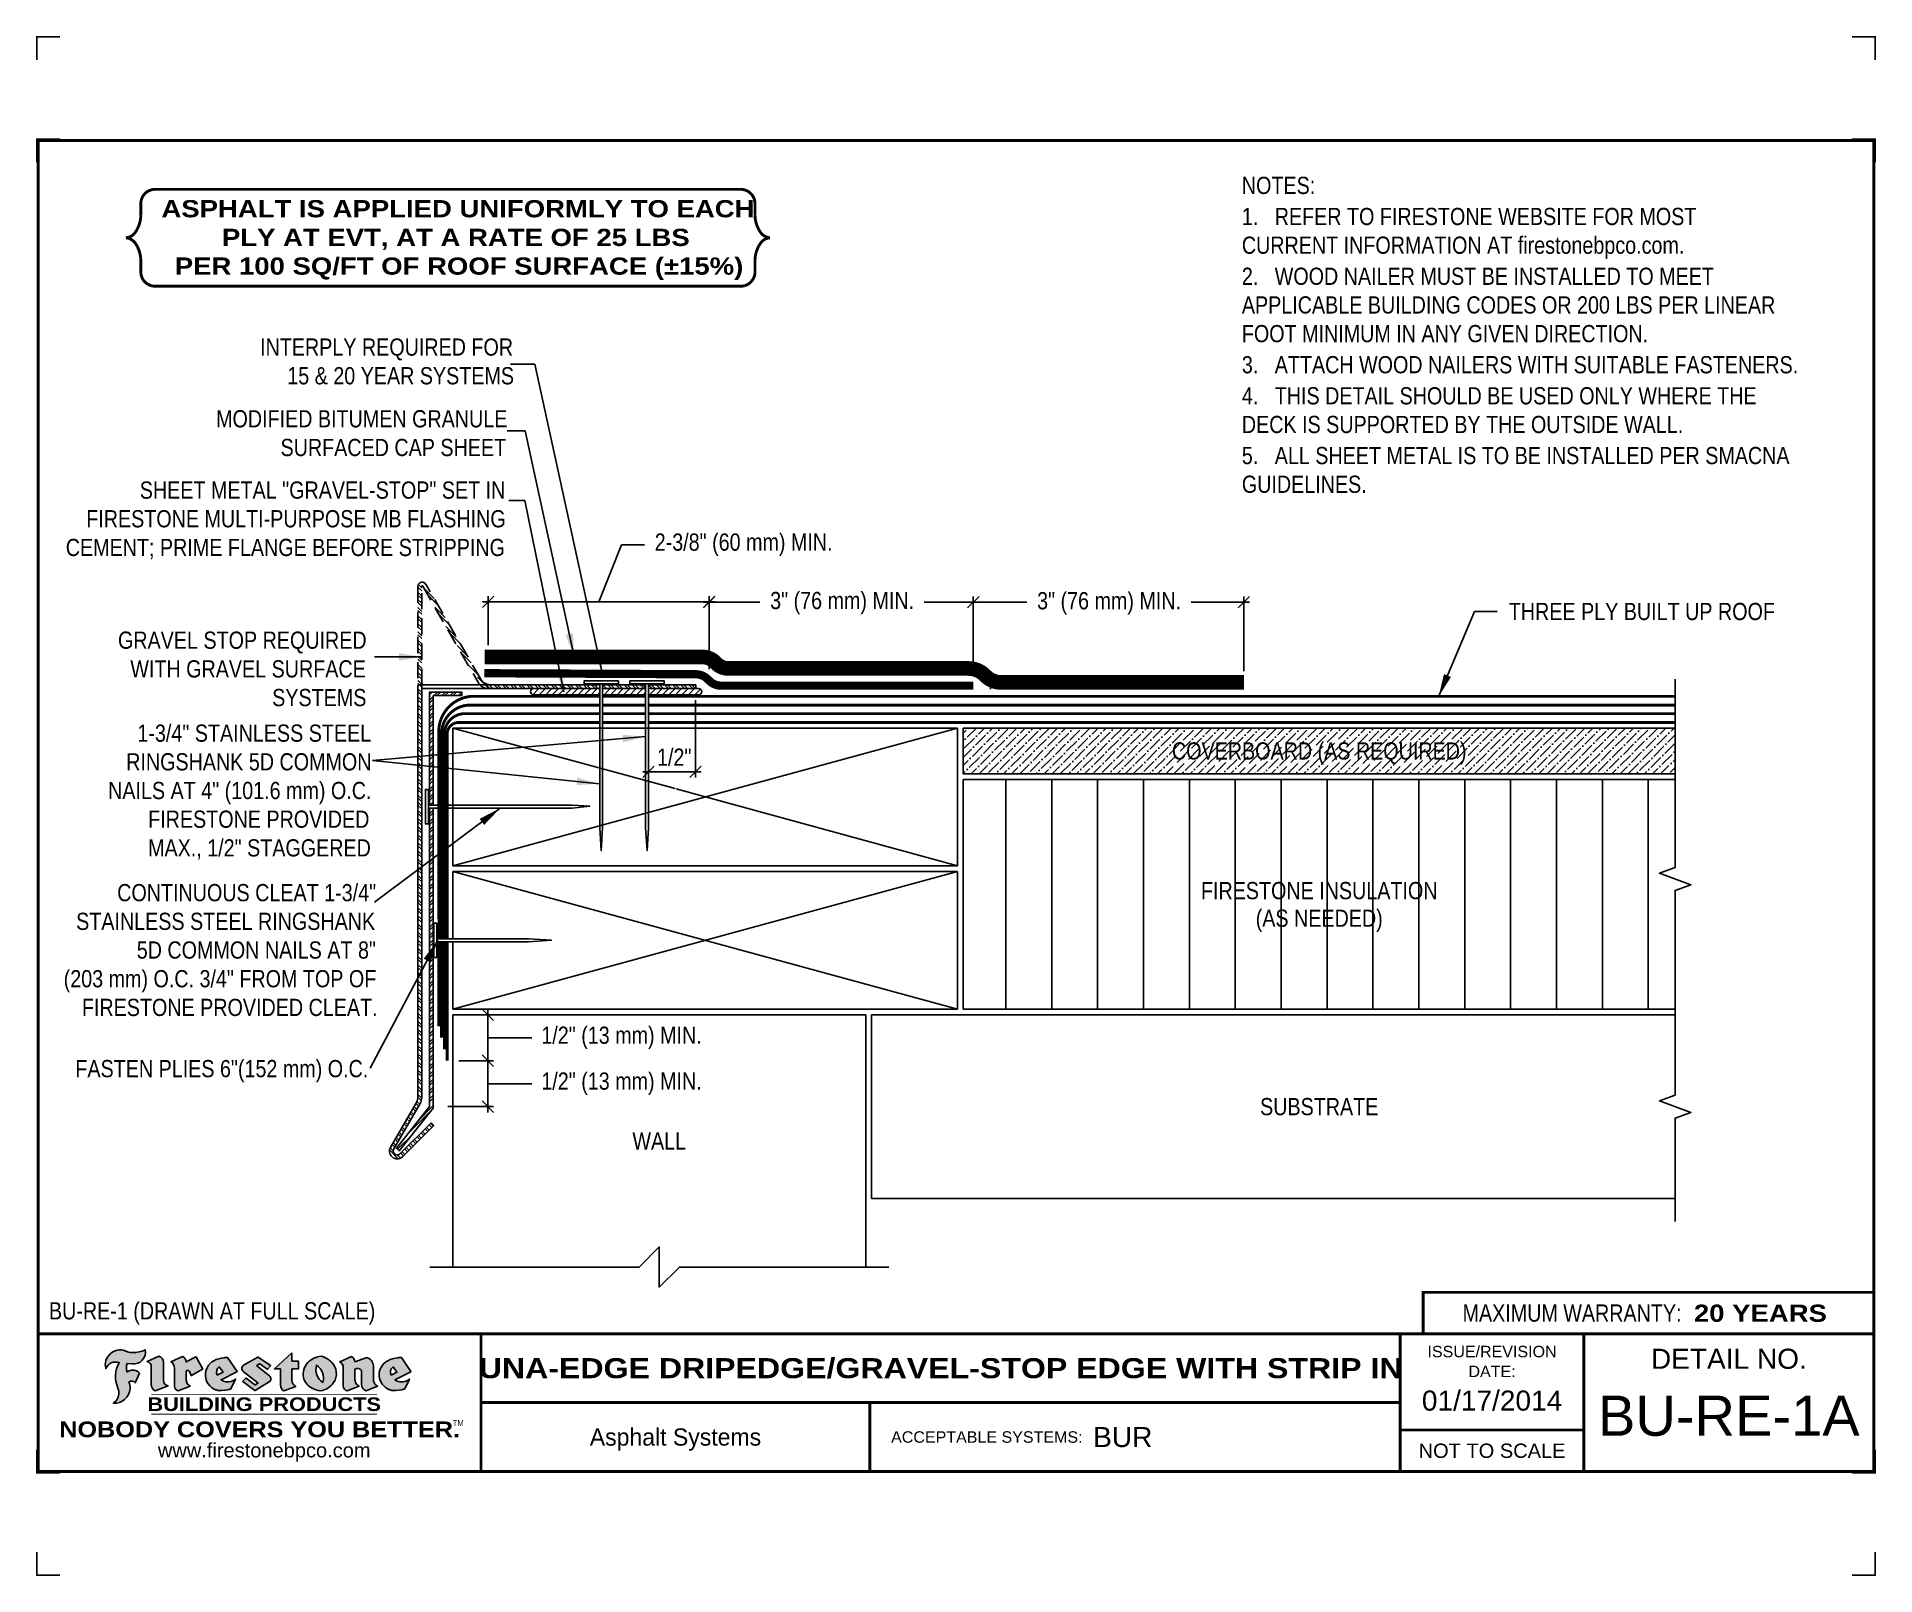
# Model space of a CAD drawing. Header units: inches. Extents: x -763.6 to -743.6, y -23.2 to -6.4.
import ezdxf
from ezdxf.enums import TextEntityAlignment as Align

# ---------------------------------------------------------------- set-up
doc = ezdxf.new("R2010")
doc.units = ezdxf.units.IN
doc.header["$MEASUREMENT"] = 0
doc.linetypes.add('HIDDEN', pattern=[0.375, 0.25, -0.125])
doc.layers.get('0').update_dxf_attribs({"linetype": 'CONTINUOUS'})
doc.layers.get('DEFPOINTS').update_dxf_attribs({"linetype": 'CONTINUOUS'})
for name, color, linetype in [('FSBP-ACCESSORY-OTHER', 7, 'CONTINUOUS'), ('FSBP-ANNO-LABEL', 7, 'CONTINUOUS'), ('FSBP-ANNO-NOTE', 7, 'CONTINUOUS'), ('FSBP-COVERBOARD_CANT', 46, 'CONTINUOUS'), ('FSBP-INSULATION', 7, 'CONTINUOUS'), ('FSBP-MEMBRANE', 7, 'CONTINUOUS'), ('FSBP-SEALANTS', 1, 'CONTINUOUS'), ('FSBP-SUBSTRATE-GENERIC', 9, 'CONTINUOUS'), ('FSBP-TTLB', 7, 'CONTINUOUS'), ('FSBP-TTLB-BORDER', 7, 'CONTINUOUS'), ('FSBP-TTLB-TEXT', 7, 'CONTINUOUS'), ('FSBP-WALL-CURB', 9, 'CONTINUOUS'), ('FSBP-WOOD', 7, 'CONTINUOUS')]:
    doc.layers.add(name, color=color, linetype=linetype)
doc.styles.add('ARIAL', font='arial.ttf')
doc.styles.add('ARIAL_BOLD', font='')
doc.styles.add('ARIAL_NAR', font='ARIALN.TTF')
doc.styles.add('BANKGOTHIC', font='bgothm.ttf')
doc.styles.add('FSBP_ARIAL_NAR', font='ARIALN.TTF')
doc.styles.get('ARIAL_BOLD').set_extended_font_data('Arial Black')
doc.dimstyles.new('FSBP-DIM', dxfattribs={"dimtxt": 0.1875, "dimasz": 0.125, "dimexe": 0.0625, "dimexo": 0.125, "dimgap": 0.125, "dimtad": 0, "dimdec": 0, "dimzin": 1, "dimdsep": 46, "dimlunit": 4, "dimtxsty": 'ARIAL_NAR', "dimblk": 'OBLIQUE', "dimcen": 0.09375, "dimdle": 0.0625, "dimclrd": 256, "dimclre": 256, "dimclrt": 256, "dimadec": 0, "dimazin": 0, "dimtfac": 1, "dimtdec": 0, "dimtmove": 1, "dimatfit": 3, "dimfxl": 1, "dimtolj": 1, "dimtzin": 0, "dimlwd": -1, "dimlwe": -1, "dimarcsym": 0})
doc.dimstyles.new('FSBP-LEADER', dxfattribs={"dimtxt": 0.1875, "dimasz": 0.25, "dimexe": 0.0625, "dimexo": 0.125, "dimgap": 0.125, "dimtad": 0, "dimtih": 1, "dimtoh": 1, "dimdec": 4, "dimzin": 0, "dimdsep": 46, "dimlunit": 4, "dimtxsty": 'ARIAL_NAR', "dimcen": 0.09375, "dimclrd": 256, "dimclre": 256, "dimclrt": 256, "dimadec": 0, "dimazin": 0, "dimtfac": 1, "dimtdec": 4, "dimtofl": 0, "dimtmove": 0, "dimatfit": 3, "dimfxl": 1, "dimtolj": 1, "dimtzin": 0, "dimlwd": -1, "dimlwe": -1, "dimarcsym": 0})

msp = doc.modelspace()

# ---------------------------------------------------------------- texts
at = {"layer": 'DEFPOINTS', "style": 'ARIAL_NAR'}
msp.add_text('BU-RE-1 (DRAWN AT FULL SCALE)', height=0.1875, dxfattribs=at).set_placement((-763.4885663187682, -20.31465324835514), align=Align.MIDDLE_LEFT)
at = {"layer": 'FSBP-ANNO-LABEL', "style": 'ARIAL_NAR'}
msp.add_text('THREE PLY BUILT UP ROOF', height=0.1875, dxfattribs=at).set_placement((-747.5826652123486, -12.69536289773771), align=Align.MIDDLE_LEFT)
for s, p in [('FIRESTONE INSULATION', (-749.6481744353887, -15.73637171946527)), ('(AS NEEDED)', (-749.6481744353887, -16.03715296946527)), ('SUBSTRATE', (-749.6481744353887, -18.08988734446538)), ('WALL', (-756.8388916511357, -18.46378286234071))]:
    msp.add_text(s, height=0.1875, dxfattribs=at).set_placement(p, align=Align.MIDDLE_CENTER)
msp.add_text('FASTEN PLIES 6"(152 mm) O.C.', height=0.1875, dxfattribs=at).set_placement((-760.0094957096004, -17.67592309996962), align=Align.MIDDLE_RIGHT)
at = {"layer": 'FSBP-ANNO-LABEL', "char_height": 0.1875, "attachment_point": 1, "style": 'ARIAL_NAR'}
for s, width, heights, insert in [('\\pi0.45259;INTERPLY REQUIRED FOR \\P\\pi0.74867;15 & 20 YEAR SYSTEMS{\\H1.0222x; }', 3.185660936400382, [0], (-761.6406743021357, -9.720659155603741)), ('\\pi0.039089;MODIFIED BITUMEN GRANULE \\P\\pi0.74138;SURFACED CAP SHEET{\\H1.0222x; }', 3.185660936400382, [0], (-761.7066250195448, -10.50216940542121)), ('\\pi1.0359;SHEET METAL "GRAVEL-STOP" SET IN\\P\\pi0.45243;FIRESTONE MULTI-PURPOSE MB FLASHING\\P\\pi0.22963;CEMENT; PRIME FLANGE BEFORE STRIPPING', 4.991951725665785, [0], (-763.5348161332407, -11.27877151159961)), ('\\pi0.039128;GRAVEL STOP REQUIRED\\P\\pi0.17355;WITH GRAVEL SURFACE\\P\\pi1.7191;SYSTEMS', 2.724624569133084, [0], (-762.7753418465567, -12.91427472416063)), ('\\pi0.47326;1-3/4" STAINLESS STEEL \\P\\pi0.35111;RINGSHANK 5D COMMON\\P\\pi0.1544;NAILS AT 4" (101.6 mm) O.C.\\P\\pi0.17269;       FIRESTONE PROVIDED\\P\\pi0.58952;MAX., 1/2" STAGGERED', 2.989541854224512, [1.591568048483104], (-762.9981878510877, -13.92692723123064)), ('\\pi0.7149;CONTINUOUS CLEAT 1-3/4" \\P\\pi0.26738;STAINLESS STEEL RINGSHANK \\P\\pi0.92785;5D COMMON NAILS AT 8" \\P\\pi0.13155;(203 mm) O.C. 3/4" FROM TOP OF\\P\\pi0.32992;FIRESTONE PROVIDED CLEAT.', 3.515630029819249, [1.533892279116984], (-763.4596743863365, -15.66487992827285))]:
    msp.add_mtext_dynamic_manual_height_columns(s, width=width, gutter_width=5, heights=heights, dxfattribs=dict(at, insert=insert))
at = {"layer": 'FSBP-ANNO-NOTE', "char_height": 0.1875, "attachment_point": 1}
for s, width, heights, insert, style in [('NOTES:\\P{\\H0.083333x;\\P\\pi-0.375,l0.375;}1.   REFER TO FIRESTONE WEBSITE FOR MOST \\P\\pi0;CURRENT INFORMATION AT firestonebpco.com.\\P\\pl0;{\\H0.083333x;\\P\\pi-0.375,l0.375;}2.   WOOD NAILER MUST BE INSTALLED TO MEET APPLICABLE BUILDING CODES OR 200 LBS PER LINEAR FOOT MINIMUM IN ANY GIVEN DIRECTION.\\P{\\H0.083333x;\\P}3.   ATTACH WOOD NAILERS WITH SUITABLE FASTENERS.\\P{\\H0.083333x;\\P}4.   THIS DETAIL SHOULD BE USED ONLY WHERE THE DECK IS SUPPORTED BY THE OUTSIDE WALL.\\P{\\H0.083333x;\\P}5.   ALL SHEET METAL IS TO BE INSTALLED PER SMACNA GUIDELINES. ', 6.054813424878716, [3.575237556249751], (-750.4911185822597, -7.959371528149696), 'FSBP_ARIAL_NAR'), ('\\pi-0.29536,l0.375;ASPHALT IS APPLIED UNIFORMLY TO EACH\\P\\pi0.36383;PLY AT EVT, AT A RATE OF 25 LBS\\P\\pi-0.14981;PER 100 SQ/FT OF ROOF SURFACE (±15%)', 6.46982238162866, [0.910907846000744], (-762.342884105773, -8.21322205135398), 'ARIAL_BOLD')]:
    msp.add_mtext_dynamic_manual_height_columns(s, width=width, gutter_width=1.09375, heights=heights, dxfattribs=dict(at, insert=insert, style=style))
at = {"layer": 'FSBP-COVERBOARD_CANT', "style": 'ARIAL_NAR'}
msp.add_text('COVERBOARD (AS REQUIRED)', height=0.1875, dxfattribs=at).set_placement((-749.6481744353887, -14.21488734446515), align=Align.MIDDLE_CENTER)

# ---------------------------------------------------------------- blocks, each defined once
blk = doc.blocks.new('_OBLIQUE')
at = {"color": 0, "linetype": 'ByBlock'}
blk.add_line((-0.5, -0.5), (0.5, 0.5), dxfattribs=at)
blk = doc.blocks.new('*D5')
at = {"layer": 'DEFPOINTS', "color": 0, "transparency": 16777216}
for p in [(-750.4688286491197, -12.59285959311528), (-753.417051953823, -13.46894174848222), (-750.4688286491197, -13.46894174848222)]:
    blk.add_point(p, dxfattribs=at)
at = {"layer": 'FSBP-ANNO-LABEL', "transparency": 16777216}
for p, q in [((-753.479551953823, -12.59285959311528), (-752.833614770472, -12.59285959311528)), ((-753.417051953823, -13.34394174848222), (-753.417051953823, -12.53035959311528)), ((-750.4063286491197, -12.59285959311528), (-751.0425591770204, -12.59285959311528)), ((-750.4688286491197, -13.34394174848222), (-750.4688286491197, -12.53035959311528))]:
    blk.add_line(p, q, dxfattribs=at)
at = {"layer": 'FSBP-ANNO-LABEL', "transparency": 16777216, "xscale": 0.125, "yscale": 0.125, "zscale": 0.125, "rotation": 180}
blk.add_blockref('_OBLIQUE', (-753.417051953823, -12.59285959311528), dxfattribs=at)
at = {"layer": 'FSBP-ANNO-LABEL', "transparency": 16777216, "xscale": 0.125, "yscale": 0.125, "zscale": 0.125}
blk.add_blockref('_OBLIQUE', (-750.4688286491197, -12.59285959311528), dxfattribs=at)
at = {"layer": 'FSBP-ANNO-LABEL', "transparency": 16777216, "insert": (-751.9380869737462, -12.60628853977131), "char_height": 0.1875, "attachment_point": 5, "style": 'ARIAL_NAR'}
blk.add_mtext('\\A1;3" (76 mm) MIN.', dxfattribs=at)
blk = doc.blocks.new('*D6')
at = {"layer": 'DEFPOINTS', "color": 0, "transparency": 16777216}
for p in [(-756.2955558960904, -12.58942324917872), (-758.7021215861907, -13.18881229304725), (-756.2955558960904, -13.41085087701161)]:
    blk.add_point(p, dxfattribs=at)
at = {"layer": 'FSBP-ANNO-LABEL', "transparency": 16777216}
for p, q in [((-757.4988387411406, -12.58942324917872), (-757.2515352851703, -11.96763457940489)), ((-757.2515352851703, -11.96763457940489), (-757.0015352851703, -11.96763457940489)), ((-758.7646215861907, -12.58942324917872), (-756.2330558960904, -12.58942324917872)), ((-758.7021215861907, -13.06381229304725), (-758.7021215861907, -12.52692324917872)), ((-756.2955558960904, -13.28585087701161), (-756.2955558960904, -12.52692324917872))]:
    blk.add_line(p, q, dxfattribs=at)
at = {"layer": 'FSBP-ANNO-LABEL', "transparency": 16777216, "xscale": 0.125, "yscale": 0.125, "zscale": 0.125, "rotation": 180}
blk.add_blockref('_OBLIQUE', (-758.7021215861907, -12.58942324917872), dxfattribs=at)
at = {"layer": 'FSBP-ANNO-LABEL', "transparency": 16777216, "xscale": 0.125, "yscale": 0.125, "zscale": 0.125}
blk.add_blockref('_OBLIQUE', (-756.2955558960904, -12.58942324917872), dxfattribs=at)
at = {"layer": 'FSBP-ANNO-LABEL', "transparency": 16777216, "insert": (-755.9196585798497, -11.96763457940489), "char_height": 0.1875, "attachment_point": 5, "style": 'ARIAL_NAR'}
blk.add_mtext('\\A1;2-3/8" (60 mm) MIN.', dxfattribs=at)
blk = doc.blocks.new('*D7')
at = {"layer": 'DEFPOINTS', "color": 0, "transparency": 16777216}
for p in [(-753.417051953823, -12.59285959311528), (-756.2951927370536, -13.4490242699548), (-753.417051953823, -13.51769174848215)]:
    blk.add_point(p, dxfattribs=at)
at = {"layer": 'FSBP-ANNO-LABEL', "transparency": 16777216}
for p, q in [((-756.3576927370536, -12.59285959311528), (-755.7421430130912, -12.59285959311528)), ((-756.2951927370536, -13.3240242699548), (-756.2951927370536, -12.53035959311528)), ((-753.354551953823, -12.59285959311528), (-753.9510874196396, -12.59285959311528)), ((-753.417051953823, -13.39269174848215), (-753.417051953823, -12.53035959311528))]:
    blk.add_line(p, q, dxfattribs=at)
at = {"layer": 'FSBP-ANNO-LABEL', "transparency": 16777216, "xscale": 0.125, "yscale": 0.125, "zscale": 0.125, "rotation": 180}
blk.add_blockref('_OBLIQUE', (-756.2951927370536, -12.59285959311528), dxfattribs=at)
at = {"layer": 'FSBP-ANNO-LABEL', "transparency": 16777216, "xscale": 0.125, "yscale": 0.125, "zscale": 0.125}
blk.add_blockref('_OBLIQUE', (-753.417051953823, -12.59285959311528), dxfattribs=at)
at = {"layer": 'FSBP-ANNO-LABEL', "transparency": 16777216, "insert": (-754.8466152163654, -12.60381759933075), "char_height": 0.1875, "attachment_point": 5, "style": 'ARIAL_NAR'}
blk.add_mtext('\\A1;3" (76 mm) MIN.', dxfattribs=at)
blk = doc.blocks.new('TTLB-ASPHALT_1')
at = {"layer": 'FSBP-TTLB-TEXT'}
h = blk.add_hatch(color=1, dxfattribs=at)
edge = h.paths.add_edge_path()
edge.add_arc((1.037309769669577, -0.1982514792917272), 0.1319107607348553, 264.0410451462098, 370.3106169565175)
edge.add_arc((1.027551646585692, 0.1214293576525733), 0.3273056962876235, 270.05058356628535, 295.23459397187514, ccw=False)
edge.add_arc((1.022801957313334, -0.06680179986895496), 0.1391656561713503, 249.3281275763668, 272.0749124149863, ccw=False)
edge.add_line((0.9736743133014443, -0.1970076156048179), (0.9474927838574558, -0.1852745150568325))
edge.add_arc((0.8939498971398336, -0.3394262635682139), 0.1631857907024099, 70.84590087378872, 194.3325259843273)
edge.add_arc((0.8444260109029358, -0.4259936440910792), 0.1179914261095279, 70.96950098067128, 156.9641407594482, ccw=False)
edge.add_arc((1.153141409296893, -0.4684497516079489), 0.3110405457095052, 150.323113748316, 203.2084295854517)
edge.add_arc((0.7562495500623072, -0.6412608153899839), 0.1218587156617311, 0.8849157075190988, 24.346689398949877, ccw=False)
edge.add_arc((0.749378166569727, -0.6475258110744306), 0.1289731377238325, -58.36655102076742, 3.6216782311386737, ccw=False)
edge.add_arc((0.825669902954445, -0.5792158350996175), 0.1783301886510355, 267.2205474105585, 354.1381621173521)
edge.add_arc((0.7903121048625223, -0.6011409294291781), 0.2127878929608591, 0.9996158580669169, 21.00503380861242)
edge.add_arc((1.018807122639402, -0.5666691048185157), 0.0513639566841585, 40.821177131732725, 125.52727787225791, ccw=False)
edge.add_line((1.057676976260041, -0.5330924682126437), (1.102776947655911, -0.4308018311949837))
edge.add_arc((1.040858222524662, -0.4699705673995993), 0.07326744446031509, 32.31675181867256, 66.31481236598174)
edge.add_arc((1.03226251882532, -0.5063316993097686), 0.1102246948011782, 69.8179132332389, 125.254734720681)
edge.add_arc((1.127708877207283, -0.3689593535312383), 0.1659710644737306, 164.1569669952081, 196.5811013160487, ccw=False)
edge.add_line((0.9680425188342383, -0.3236487780942383), (1.023615334387159, -0.3294494641845773))
h = blk.add_hatch(color=1, dxfattribs=at)
edge = h.paths.add_edge_path()
edge.add_line((1.275239419159561, -0.6223407783464694), (1.415345367376062, -0.5660418822574371))
edge.add_arc((1.421019305783972, -0.5090099247487814), 0.05731350411836947, 181.9717871001989, 264.31851000495806, ccw=False)
edge.add_line((1.363739737527226, -0.5109819325197265), (1.363412352251203, -0.3102363679013962))
edge.add_arc((1.294263659668758, -0.3103491388304036), 0.06914878453844908, 0.0934405599591014, 72.42834396969012)
edge.add_line((1.315139561173908, -0.2444268274366692), (1.186839444240604, -0.3024209471341379))
edge.add_arc((1.175246268095293, -0.3585110609420923), 0.05727567197445628, -0.017399788185912257, 78.322067691347, ccw=False)
edge.add_line((1.232521937428658, -0.3585284546236807), (1.232574268422297, -0.555126496687123))
edge.add_arc((1.305699496415485, -0.5558575689677241), 0.07312888236350451, 179.4272023230205, 245.3845503102953)
h = blk.add_hatch(color=1, dxfattribs=at)
edge = h.paths.add_edge_path()
edge.add_line((1.792026821926584, -0.3839679064720229), (1.722158956877934, -0.2518542302253621))
edge.add_arc((1.720119655279632, -0.2529327078887889), 0.002306916790721916, 27.87197133405528, 117.3766794470726)
edge.add_line((1.719058846382097, -0.250884159729182), (1.610638460368705, -0.3070279753467702))
edge.add_arc((1.547088841662969, -0.306102665849437), 0.06355635479880158, 359.165808011073, 425.8793658831422)
edge.add_line((1.573061729235633, -0.2480956029480268), (1.446879247402876, -0.3051325108639702))
edge.add_arc((1.407812067100195, -0.3703571330466247), 0.07602957263902092, -3.441403975725109, 59.07992244284969, ccw=False)
edge.add_line((1.483704536400296, -0.3749210150788969), (1.483704536400296, -0.5723838140635706))
edge.add_arc((1.540537465180449, -0.5682544061150878), 0.05698275005415228, 184.1557352478595, 255.3066498366543)
edge.add_line((1.526084036778343, -0.6233736605654059), (1.657291340682093, -0.570650514527486))
edge.add_arc((1.688298576827208, -0.502139038842401), 0.07520153584805701, 207.5160880841914, 245.649226723163, ccw=False)
edge.add_arc((1.721050197024908, -0.491448816845633), 0.1093332836229113, 179.4823365255141, 204.5537900001094, ccw=False)
edge.add_line((1.611721375809452, -0.4904610114968335), (1.611721375809452, -0.4126404716788983))
edge.add_arc((1.628589765097189, -0.4141592990360436), 0.01693662875851165, 28.356188110622497, 174.8549701683584, ccw=False)
edge.add_arc((1.627340435522399, -0.4197189881350454), 0.02111886817708033, 22.216893572439517, 40.10213956426492, ccw=False)
edge.add_line((1.646891420738257, -0.4117336534413738), (1.666638796144639, -0.4549750258192233))
edge.add_arc((1.668737246926753, -0.4540167099035415), 0.002306916790685597, 204.5451281842828, 299.6323508190067)
edge.add_line((1.669877862091766, -0.4560219186518992), (1.791128135493295, -0.3870515928837648))
edge.add_line((1.791128135493295, -0.3870515928837648), (1.792026821926584, -0.3839679064720229))
h = blk.add_hatch(color=1, dxfattribs=at)
h.paths.add_polyline_path([(2.063388732080512, -0.2583237030618903, 0.02524281661523788), (2.025024361750752, -0.2610532129309178, 0.1213611957758757), (1.901773912052249, -0.3008158885520373, 0.6151668103976068), (1.93274136141747, -0.6099060679591872, 0.05306812109568645), (1.967936229862175, -0.617865745600497, 0.1150932231766138), (2.099126721549737, -0.5994933789882708), (2.151195569562105, -0.4944891916583316, -0.08755405562188731), (2.104230609512001, -0.5187113292177372, -0.265591761123442), (1.992692314386659, -0.5010701623316862), (2.165347897647223, -0.4141184325909109, 0.4518949533370738), (2.166222728871162, -0.4107679608846269)])
h.paths.add_polyline_path([(2.014217313945437, -0.4188965037300676), (1.951113654018855, -0.4515330109460507, -0.3720533890450154), (1.973177450672722, -0.3607130665457561)], flags=16)
h = blk.add_hatch(color=1, dxfattribs=at)
edge = h.paths.add_edge_path()
edge.add_arc((2.260407392426799, -0.3775796671688738), 0.0415245022322573, 123.20805433950699, 232.2027298779723, ccw=False)
edge.add_line((2.237665217914071, -0.3428366421988329), (2.393535971665983, -0.2540943745380986))
edge.add_arc((2.394677353533154, -0.2560991469722467), 0.00230691679074142, 55.64644466176969, 119.65426054492929, ccw=False)
edge.add_line((2.395979141996861, -0.2541946229174954), (2.531809646140459, -0.3470380726374032))
edge.add_arc((2.530468902927936, -0.3489153772789848), 0.00230691679070047, -42.73110123842042, 54.46613537395791, ccw=False)
edge.add_line((2.532163440279987, -0.3504807552658491), (2.498457913851155, -0.3869673252714421))
edge.add_arc((2.496763376499132, -0.385401947284592), 0.002306916790673087, 233.75270768949161, 317.26889876139137, ccw=False)
edge.add_line((2.495399362263356, -0.38726241234572), (2.413849913492982, -0.3274738082119626))
edge.add_arc((2.412485899257177, -0.3293342732731332), 0.002306916790719977, 53.75270768979654, 124.4135619297866)
edge.add_line((2.41118211687575, -0.3274311136421062), (2.382933981293377, -0.346782838468144))
edge.add_arc((2.384237763674776, -0.3486859980991568), 0.002306916790694806, 124.4135619293765, 231.8459020253658)
edge.add_line((2.382812599816248, -0.3505000469010184), (2.519899969301207, -0.4581994452042721))
edge.add_arc((2.494247019847677, -0.4908523236374407), 0.0415245022322573, -55.21225898295228, 51.84590202520451, ccw=False)
edge.add_line((2.517938320565804, -0.5249552055672808), (2.364434947484597, -0.6179520922513717))
edge.add_arc((2.363239601923482, -0.6159790200102009), 0.002306916790727131, 233.2955624372974, 301.2087215702374, ccw=False)
edge.add_line((2.361860787187538, -0.6178285429225383), (2.231266621301074, -0.5204709167214361))
edge.add_arc((2.232647938930654, -0.518623262347532), 0.002306916790697738, 135.5134179846412, 233.2179869199849, ccw=False)
edge.add_line((2.231002150870836, -0.5170067083764565), (2.262839375599356, -0.4845937328397696))
edge.add_arc((2.264485163659231, -0.4862102868108593), 0.002306916790748635, 53.03528399994502, 135.5134179853723, ccw=False)
edge.add_line((2.265872365996302, -0.4843670465239001), (2.361834678328762, -0.5565872257804898))
edge.add_arc((2.363221880665748, -0.55474398549363), 0.00230691679062697, 233.0352840000717, 302.2362632414427)
edge.add_line((2.36445241715569, -0.5566953042850713), (2.39428499383348, -0.5378823484768844))
edge.add_arc((2.393054457343538, -0.5359310296853721), 0.002306916790685158, 302.2362632406162, 412.202729876843)
edge.add_line((2.394468296066179, -0.5341081404551886), (2.234958295420142, -0.4103916733127022))
h = blk.add_hatch(color=1, dxfattribs=at)
edge = h.paths.add_edge_path()
edge.add_line((2.763460561272041, -0.2072496393923444), (2.763460561272041, -0.2969520779963801))
edge.add_arc((2.765767478062685, -0.2969520779963943), 0.00230691679065842, 179.9999999996471, 269.9999999996471)
edge.add_line((2.765767478062685, -0.2992589947870528), (2.835417693520355, -0.2992589947870528))
edge.add_arc((2.835417693520355, -0.3015659115777538), 0.002306916790701052, 0, 90, ccw=False)
edge.add_line((2.837724610311056, -0.3015659115777538), (2.837724610311056, -0.3790761307453892))
edge.add_arc((2.835417693520355, -0.3790761307453749), 0.002306916790686842, 269.99999999964706, 359.99999999964706, ccw=False)
edge.add_line((2.835417693520355, -0.3813830475360618), (2.765767478062685, -0.3813830475360618))
edge.add_arc((2.765767478062685, -0.3836899643267202), 0.00230691679065842, 90.00000000035294, 180.0000000003529)
edge.add_line((2.763460561272041, -0.3836899643267344), (2.763460561272041, -0.5033995910642801))
edge.add_arc((2.836735953378934, -0.5071368822038522), 0.07337063740681407, 177.0802527808789, 245.3249543133826)
edge.add_line((2.806105814540615, -0.5738080530967267), (2.674529557384915, -0.6226036013049594))
edge.add_arc((2.708610405062075, -0.5642984087917995), 0.0675351734460605, 177.0345319916277, 239.69264280249, ccw=False)
edge.add_line((2.641165668230087, -0.560804539009709), (2.641165668230087, -0.3836899643267344))
edge.add_arc((2.638858751439443, -0.3836899643267202), 0.00230691679065842, 359.9999999996471, 449.999999999647)
edge.add_line((2.638858751439443, -0.3813830475360618), (2.572857950769389, -0.3813830475360618))
edge.add_line((2.572857950769389, -0.3813830475360618), (2.763460561272041, -0.2072496393923444))
h = blk.add_hatch(color=1, dxfattribs=at)
edge = h.paths.add_edge_path(flags=16)
edge.add_arc((2.940363509127394, -0.4847985213681483), 0.1684614578629417, 344.5558804047865, 417.0140046669545)
edge.add_arc((3.194458079644619, -0.3883534532477739), 0.1684614578629416, 164.5558804047865, 237.0140046669546)
edge = h.paths.add_edge_path()
edge.add_arc((3.069375116502187, -0.4399344555144893), 0.1828726885096673, 136.0914512150047, 191.213418978326)
edge.add_arc((3.064939550433394, -0.4318234379590393), 0.18031488047485, 194.0167254156723, 240.666373083186)
edge.add_arc((3.098047041778983, -0.3845058757092517), 0.2378525180183701, 239.2975390661776, 264.2889872773176)
edge.add_arc((3.048844782126224, -0.419023238379296), 0.203760689247156, 277.1986764832035, 326.503572961274)
edge.add_arc((3.077739326803538, -0.434104661646515), 0.1713748657917091, 325.3768876809903, 406.3828327799087)
edge.add_arc((3.011839488065931, -0.4896144380417837), 0.257194564585, 44.2846255351977, 73.82901434867308)
edge.add_arc((3.117152499586979, -0.4983433120546721), 0.2579560664039132, 97.50292863483669, 134.1039137579027)
h = blk.add_hatch(color=1, dxfattribs=at)
edge = h.paths.add_edge_path()
edge.add_line((3.322690228557462, -0.5721896537377091), (3.322690228557462, -0.3749210150788969))
edge.add_arc((3.24679775925739, -0.3703571330465678), 0.076029572638996, 356.5585960242387, 419.0799224428129)
edge.add_line((3.285864939560099, -0.3051325108639702), (3.412047421392799, -0.2480956029480268))
edge.add_arc((3.386074533820164, -0.3061026658494939), 0.06355635479883807, 0.3962622833877276, 65.87936588318718, ccw=False)
edge.add_line((3.449629368605429, -0.3056631084210863), (3.580526418688805, -0.2593848434574539))
edge.add_arc((3.555744121700968, -0.3530904070730259), 0.09692726601172152, 2.366977007666776, 75.18615851992018, ccw=False)
edge.add_line((3.652588689330287, -0.3490873311063041), (3.652588689330287, -0.4883770011386872))
edge.add_arc((3.761877549389567, -0.4914934052703757), 0.1093332836229049, 178.3666365323574, 204.5537900000422)
edge.add_arc((3.729125929191724, -0.502183627267101), 0.07520153584796149, 207.5160880841713, 245.2240541443095)
edge.add_line((3.697611150971852, -0.5704631245385627), (3.572585913552643, -0.6207021253773775))
edge.add_arc((3.595347186007587, -0.5526356419907756), 0.0717713151919874, 180.3328587115751, 251.51018566665869, ccw=False)
edge.add_line((3.523577081955409, -0.5530525936986663), (3.523577081955409, -0.4153032515383615))
edge.add_arc((3.486319529276869, -0.4148773504126382), 0.03725998689428563, 359.3450650296066, 449.0500281941025)
edge.add_arc((3.482769874121715, -0.4419622099033518), 0.06447454900600776, 86.29402372314017, 119.8211331593848)
edge.add_line((3.450707067966732, -0.3860252459975726), (3.450707067966732, -0.4904610114968335))
edge.add_arc((3.560035889182245, -0.4914488168456472), 0.1093332836229753, 179.4823365255069, 204.5537900001023)
edge.add_arc((3.527284268984403, -0.5021390388425004), 0.07520153584796385, 207.5160880841699, 245.6492267231416)
edge.add_line((3.496277032839316, -0.570650514527486), (3.365069728935509, -0.6233736605654059))
edge.add_arc((3.379502486061938, -0.5682868177318028), 0.05694615642555721, 183.9298782390169, 255.318496325343, ccw=False)
h = blk.add_hatch(color=1, dxfattribs=at)
h.paths.add_polyline_path([(3.957695472291277, -0.2583237030618903, 0.02524281661523822), (3.919331101961575, -0.2610532129309178, 0.1085638477195505), (3.807890832595604, -0.2939221658134414, 0.6425897848490651), (3.827048101628293, -0.6099060679591872, 0.05306812109569052), (3.862242970072884, -0.617865745600497, 0.1150932231766133), (3.993433461760503, -0.5994933789882708), (4.045502309772871, -0.4944891916583316, -0.08755405562189084), (3.998537349722767, -0.5187113292177372, -0.2655917611234366), (3.886999054597368, -0.5010701623316862), (4.059654637857989, -0.4141184325909109, 0.4518949533370731), (4.060529469081928, -0.4107679608846269)])
h.paths.add_polyline_path([(3.90852405415626, -0.4188965037300676), (3.845420394229677, -0.4515330109460507, -0.3720533890450147), (3.867484190883488, -0.3607130665457561)], flags=16)
blk.add_line((16.84110496735593, 0), (20, 0))
at = {"layer": 'DEFPOINTS', "linetype": 'Continuous', "ltscale": 1.75}
for points in [[(-0.015625, 13.88083333333333), (-0.015625, 14.13083333333333), (0.234375, 14.13083333333333)], [(20.01562500000003, 13.88083333333333), (20.01562500000003, 14.13083333333333), (19.76562500000003, 14.13083333333333)], [(-0.015625, -2.380833333333342), (-0.015625, -2.630833333333342), (0.234375, -2.630833333333342)], [(20.01562500000003, -2.380833333333342), (20.01562500000003, -2.630833333333342), (19.76562500000003, -2.630833333333342)]]:
    blk.add_lwpolyline(points, dxfattribs=at)
at = {"layer": 'DEFPOINTS', "color": 1}
for points in [[(0.234375, 13.015625), (-0.015625, 13.015625), (-0.015625, 12.765625)], [(20.015625, 12.765625), (20.015625, 13.015625), (19.765625, 13.015625)], [(0.234375, -1.515625), (-0.015625, -1.515625), (-0.015625, -1.265625)], [(20.015625, -1.265625), (20.015625, -1.515625), (19.765625, -1.515625)]]:
    blk.add_lwpolyline(points, dxfattribs=at)
at = {"layer": 'FSBP-TTLB', "const_width": 0.03125}
blk.add_lwpolyline([(15.09028770518938, 0), (20, 0), (20, 0.4512598240669945), (15.09028770518938, 0.4512598240669945)], close=True, dxfattribs=at)
for points in [[(0, 0), (0, -1.5), (20, -1.5), (20, 0), (0, 0)], [(4.825208527206769, 0), (4.825208527206769, -0.75)], [(14.84028770518938, 0), (14.84028770518938, -1.5)], [(16.84110496735593, 0), (16.84110496735593, -1.5)], [(20, 0), (20, -1.5)], [(4.825208527206769, -0.75), (14.84028770518938, -0.75)], [(4.825208527206769, -0.75), (4.825208527206769, -1.5)], [(14.84028770518938, -1.048740175933006), (16.84110496735593, -1.048740175933006)]]:
    blk.add_lwpolyline(points, dxfattribs=at)
at = {"layer": 'FSBP-TTLB-BORDER', "const_width": 0.03125}
blk.add_lwpolyline([(20, 0), (20, 13), (0, 13), (0, 0)], dxfattribs=at)
at = {"layer": 'FSBP-TTLB-TEXT', "color": 1}
blk.add_line((0.7358432058323388, -0.379822754145593), (0.7358432058323388, -0.379822754145593), dxfattribs=at)
for points in [[(1.023615323725323, -0.3294494630716969, 0.5000510906601082), (1.167090420776901, -0.1746414942047778, -0.1103304102359608), (1.027840608309816, -0.2058762110801382, -0.09957876667165425), (0.9736743133014443, -0.1970076156048179), (0.9474927838574558, -0.1852745150568325, 0.5978159689075124), (0.7358432058323388, -0.379822754145593, -0.3938834584182213), (0.8828996422548698, -0.3144510229727047, 0.2349406564350952), (0.86727108227484, -0.5910237178633082, -0.1027304183841549), (0.8780937320133262, -0.6393788197974146, -0.2772692352614086), (0.8170223912655956, -0.7573362346216896, 0.3985429150902959), (1.003067614090241, -0.5974286950643517, 0.0875124847930418), (0.9889600163401155, -0.5248671157293501, -0.3874031597924062), (1.057676976260041, -0.5330924682126437), (1.102776947655911, -0.4308018311949837, 0.1494423498871741), (1.07029056398062, -0.4028746979725923, 0.2467195073738216), (0.9686394281704906, -0.4163228904100862, -0.1424285161541127), (0.9680425188342383, -0.3236487780942383), (1.023615334387159, -0.3294494641845773)], [(2.166222728871162, -0.4107679608846269), (2.063388732080512, -0.2583237030618903, 0.02524281661523788), (2.025024361750752, -0.2610532129309178, 0.1085638477195265), (1.913584092384895, -0.2939221658134414, 0.6425897848491228), (1.93274136141747, -0.6099060679591872, 0.05306812109568648), (1.967936229862175, -0.617865745600497, 0.1150932231766137), (2.099126721549737, -0.5994933789882708), (2.151195569562105, -0.4944891916583316, -0.0875540556218873), (2.104230609512001, -0.5187113292177372, -0.2655917611234418), (1.992692314386659, -0.5010701623316862), (2.165347897647223, -0.4141184325909109)], [(2.763460561272041, -0.2072496393923444), (2.763460561272041, -0.2969520779963801, 0.4142135623730958), (2.765767478062685, -0.2992589947870528), (2.835417693520355, -0.2992589947870528, -0.414213562373095), (2.837724610311056, -0.3015659115777538), (2.837724610311056, -0.3790761307453892, -0.4142135623730938), (2.835417693520355, -0.3813830475360618), (2.765767478062685, -0.3813830475360618, 0.4142135623730958), (2.763460561272041, -0.3836899643267344), (2.763460561272041, -0.5033995910642801, 0.3068985753588853), (2.806105814540615, -0.5738080530967267), (2.674529557384915, -0.6226036013049594, -0.2804194150632976), (2.641165668230087, -0.560804539009709), (2.641165668230087, -0.3836899643267344, 0.414213562373095), (2.638858751439443, -0.3813830475360618), (2.572857950769389, -0.3813830475360618), (2.763460561272041, -0.2072496393923444)], [(4.060529469081928, -0.4107679608846269), (3.957695472291277, -0.2583237030618903, 0.02524281661523788), (3.919331101961575, -0.2610532129309178, 0.1085638477195265), (3.807890832595604, -0.2939221658134414, 0.6425897848491228), (3.827048101628293, -0.6099060679591872, 0.05306812109568648), (3.862242970072884, -0.617865745600497, 0.1150932231766137), (3.993433461760503, -0.5994933789882708), (4.045502309772871, -0.4944891916583316, -0.0875540556218873), (3.998537349722767, -0.5187113292177372, -0.2655917611234418), (3.886999054597368, -0.5010701623316862), (4.059654637857989, -0.4141184325909109)], [(4.059654637857989, -0.4141184325909109, 0.4518949533370731), (4.060529469081928, -0.4107679608846269, 0.4518949533370731)]]:
    blk.add_lwpolyline(points, format="xyb", dxfattribs=at)
for points in [[(1.275239419159561, -0.6223407783464694), (1.415345367376062, -0.5660418822574371, -0.3756100036733062), (1.363739737527226, -0.5109819325197265), (1.363412352251203, -0.3102363679013962, 0.3265360292958048), (1.315139561173908, -0.2444268274366692), (1.186839444240604, -0.3024209471341379, -0.3557863980845349), (1.232521937428658, -0.3585284546236807), (1.232574268422297, -0.555126496687123, 0.2960110723418457)], [(1.792026821926584, -0.3839679064720229), (1.722158956877934, -0.2518542302253621, 0.4116839150163434), (1.719058846382097, -0.250884159729182), (1.610638460368705, -0.3070279753467702, 0.2996033003794034), (1.573061729235633, -0.2480956029480268), (1.446879247402876, -0.3051325108639702, -0.2797757560995365), (1.483704536400296, -0.3749210150788969), (1.483704536400296, -0.5723838140635706, 0.320828638474519), (1.526084036778343, -0.6233736605654059), (1.657291340682093, -0.570650514527486, -0.1679398621276611), (1.621603752698661, -0.5368819723450571, -0.1098333365370753), (1.611721375809452, -0.4904610114968335), (1.611721375809452, -0.4126404716788983, -0.743334502655012), (1.64349420176768, -0.4061152228778298, -0.07819791644735608), (1.646891420738257, -0.4117336534413738), (1.666638796144639, -0.4549750258192233, 0.4404648714563479), (1.669877862091766, -0.4560219186518992), (1.791128135493295, -0.3870515928837648)], [(1.951113654018855, -0.4515330109460507), (2.014217313945437, -0.4188965037300676), (1.973177450672722, -0.3607130665457561, 0.3720533890450154)], [(2.234958295420142, -0.4103916733127022, -0.5150044486718882), (2.237665217914071, -0.3428366421988329), (2.393535971665983, -0.2540943745380986, -0.2867822934100265), (2.395979141996861, -0.2541946229174954), (2.531809646140459, -0.3470380726374032, -0.4515027974650387), (2.532163440279987, -0.3504807552658491), (2.498457913851155, -0.3869673252714421, -0.3814439164929681), (2.495399362263356, -0.38726241234572), (2.413849913492982, -0.3274738082119626, 0.3184718635035665), (2.41118211687575, -0.3274311136421062), (2.382933981293377, -0.346782838468144, 0.5064094529656681), (2.382812599816248, -0.3505000469010184), (2.519899969301207, -0.4581994452042721, -0.5043597839115849), (2.517938320565804, -0.5249552055672808), (2.364434947484597, -0.6179520922513717, -0.3053163970316367), (2.361860787187538, -0.6178285429225383), (2.231266621301074, -0.5204709167214361, -0.4541703869768119), (2.231002150870836, -0.5170067083764565), (2.262839375599356, -0.4845937328397696, -0.3762644290664977), (2.265872365996302, -0.4843670465239001), (2.361834678328762, -0.5565872257804898, 0.3114700032088108), (2.36445241715569, -0.5566953042850713), (2.39428499383348, -0.5378823484768844, 0.520381097387146), (2.394468296066179, -0.5341081404551886)], [(2.937624918725987, -0.3131105398334029, 0.2452625673097023), (2.889993533867141, -0.4754966266250307, 0.2064059665179019), (2.976604338974084, -0.5890186876871866, 0.1094800500670344), (3.074378098474654, -0.6211778035979165, 0.2185147641853038), (3.218764944843201, -0.5314757029352819, 0.3689489483072479), (3.195959963110113, -0.3100352223135445, 0.1296305888694145), (3.0834694040758, -0.242595816912754, 0.1610736375384317)], [(3.10274193015772, -0.5296595419651595, 0.3271311138286319), (3.032079658614293, -0.3434924326507627, 0.3271311138286322)], [(3.322690228557462, -0.5721896537377091), (3.322690228557462, -0.3749210150788969, 0.2797757560995341), (3.285864939560099, -0.3051325108639702), (3.412047421392799, -0.2480956029480268, -0.2937618496109166), (3.449629368605429, -0.3056631084210863), (3.580526418688805, -0.2593848434574539, -0.3288760160581939), (3.652588689330287, -0.3490873311063041), (3.652588689330287, -0.4883770011386872, 0.114762897203527), (3.662431105063263, -0.536926560769686, 0.166032965990522), (3.697611150971852, -0.5704631245385627), (3.572585913552643, -0.6207021253773775, -0.3209557512194564), (3.523577081955409, -0.5530525936986663), (3.523577081955409, -0.4153032515383615, 0.4127061514896111), (3.48693727661589, -0.3776224848030694, 0.1473421876160361), (3.450707067966732, -0.3860252459975726), (3.450707067966732, -0.4904610114968335, 0.1098333365370753), (3.460589444855941, -0.5368819723450855, 0.1679398621276611), (3.496277032839316, -0.570650514527486), (3.365069728935509, -0.6233736605654059, -0.3219729545308964), (3.322690228557462, -0.5721896537377091, 29.1476284739)], [(3.845420394229677, -0.4515330109460507), (3.90852405415626, -0.4188965037300676), (3.867484190883488, -0.3607130665457561, 0.3720533890450154)]]:
    blk.add_lwpolyline(points, format="xyb", close=True, dxfattribs=at)
at = {"layer": 'FSBP-TTLB-TEXT'}
for points, const_width in [([(1.233926579809207, -0.6584455781731435), (3.691229482685259, -0.6584455781731577)], 0.0078125), ([(9.061522829276782, -0.75), (9.061522829276782, -1.5)], 0.03125), ([(1.233926579809207, -0.8761560960495984), (3.691229482685259, -0.8761560960495842)], 0.0078125)]:
    blk.add_lwpolyline(points, dxfattribs=dict(at, const_width=const_width))
at = {"layer": 'FSBP-TTLB-TEXT', "color": 1}
for centre, start, end in [((1.789987520328282, -0.3850463841354355), 299.6323508193319, 27.87197133380463), ((2.164310260790558, -0.412058050385383), 296.7304547840455, 34.00233684987403)]:
    blk.add_arc(centre, 0.00230691679068068, start, end, dxfattribs=at)
at = {"layer": 'FSBP-TTLB-TEXT', "style": 'ARIAL_NAR'}
blk.add_text('MAXIMUM WARRANTY:', height=0.1875, dxfattribs=at).set_placement((17.90516569312837, 0.2256299120335257), align=Align.MIDDLE_RIGHT)
at = {"layer": 'FSBP-TTLB-TEXT'}
for s, height, style, p in [('20 YEARS', 0.1875, 'ARIAL_BOLD', (18.03987100774941, 0.2240244307510579)), ('ACCEPTABLE SYSTEMS:', 0.125, 'ARIAL', (9.292812815915624, -1.125))]:
    blk.add_text(s, height=height, dxfattribs=dict(at, style=style)).set_placement(p, align=Align.MIDDLE_LEFT)
for s, height, style, p in [('ISSUE/REVISION', 0.125, 'ARIAL', (15.84069633627263, -0.1938496373466023)), ('DETAIL NO.', 0.21875, 'ARIAL', (18.42055248367797, -0.2724398367368792)), ('DATE:', 0.125, 'ARIAL', (15.84069633627263, -0.409973105348854)), ('www.firestonebpco.com', 0.15625, 'ARIAL', (2.462578031247233, -1.268657306740124)), ('Asphalt Systems', 0.1875, 'BANKGOTHIC', (6.943365678241776, -1.125)), ('NOT TO SCALE', 0.15625, 'ARIAL', (15.84069633627263, -1.274370087966503))]:
    blk.add_text(s, height=height, dxfattribs=dict(at, style=style)).set_placement(p, align=Align.MIDDLE_CENTER)
at = {"layer": 'FSBP-TTLB-TEXT', "lineweight": 18, "style": 'ARIAL_BOLD'}
blk.add_text('BUILDING PRODUCTS', height=0.1484375, dxfattribs=at).set_placement((2.462578031247233, -0.7673008371113639), align=Align.MIDDLE_CENTER)
at = {"layer": 'FSBP-TTLB-TEXT', "color": 1}
for s, height, style, p in [('NOBODY COVERS YOU BETTER.', 0.171875, 'ARIAL_BOLD', (2.412604263603384, -1.041650450587369)), ('TM', 0.0625, 'BANKGOTHIC', (4.576671173373001, -0.9725745042934193))]:
    blk.add_text(s, height=height, dxfattribs=dict(at, style=style)).set_placement(p, align=Align.MIDDLE_CENTER)
at = {"layer": 'FSBP-TTLB-TEXT'}
for tag, height, style, p in [('DETAIL_DESCP_LINE_1', 0.21875, 'ARIAL_BOLD', (9.832748116198076, -0.375)), ('ISSUE_REV_DATE', 0.21875, 'ARIAL', (15.84069633627263, -0.7282559425942452)), ('DETAIL_NUMBER', 0.4375, 'ARIAL', (18.42055248367797, -0.8931630692489421))]:
    blk.add_attdef(tag, text='', height=height, dxfattribs=dict(at, style=style)).set_placement(p, align=Align.MIDDLE_CENTER)
at = {"layer": 'FSBP-TTLB-TEXT', "style": 'ARIAL'}
blk.add_attdef('ACCPT_SYSTEMS', text='', height=0.21875, dxfattribs=at).set_placement((11.49438170418193, -1.125), align=Align.MIDDLE_LEFT)
blk = doc.blocks.new('*D10')
at = {"layer": 'DEFPOINTS', "color": 0, "transparency": 16777216}
for p in [(-759.0888916511357, -17.08988734446538), (-758.7075650876506, -17.08988734446538), (-759.1493604011366, -17.58988734446535)]:
    blk.add_point(p, dxfattribs=at)
at = {"layer": 'FSBP-ANNO-LABEL', "transparency": 16777216}
for p, q in [((-758.9638916511357, -17.08988734446538), (-758.6450650876506, -17.08988734446538)), ((-758.7075650876506, -17.65238734446535), (-758.7075650876506, -17.02738734446538)), ((-758.7075650876506, -17.33988734446537), (-758.4781859203666, -17.33988734446526)), ((-758.4781859203666, -17.33988734446526), (-758.2281859203666, -17.33988734446526)), ((-759.0243604011366, -17.58988734446535), (-758.6450650876506, -17.58988734446535))]:
    blk.add_line(p, q, dxfattribs=at)
at = {"layer": 'FSBP-ANNO-LABEL', "transparency": 16777216, "xscale": 0.125, "yscale": 0.125, "zscale": 0.125}
for p, rotation in [((-758.7075650876506, -17.08988734446538), 90), ((-758.7075650876506, -17.58988734446535), 270)]:
    blk.add_blockref('_OBLIQUE', p, dxfattribs=dict(at, rotation=rotation))
at = {"layer": 'FSBP-ANNO-LABEL', "transparency": 16777216, "insert": (-757.2502911386476, -17.33988734446538), "char_height": 0.1875, "attachment_point": 5, "style": 'ARIAL_NAR'}
blk.add_mtext('\\A1;1/2" (13 mm) MIN.', dxfattribs=at)
blk = doc.blocks.new('*D11')
at = {"layer": 'DEFPOINTS', "color": 0, "transparency": 16777216}
for p in [(-759.0888916511357, -17.58988734446535), (-758.7075650876506, -17.58988734446535), (-759.2679403260327, -18.08988734446535)]:
    blk.add_point(p, dxfattribs=at)
at = {"layer": 'FSBP-ANNO-LABEL', "transparency": 16777216}
for p, q in [((-758.9638916511357, -17.58988734446535), (-758.6450650876506, -17.58988734446535)), ((-758.7075650876506, -18.15238734446535), (-758.7075650876506, -17.52738734446535)), ((-758.7075650876506, -17.83988734446535), (-758.4781859203666, -17.83988734446523)), ((-758.4781859203666, -17.83988734446523), (-758.2281859203666, -17.83988734446523)), ((-759.1429403260327, -18.08988734446535), (-758.6450650876506, -18.08988734446535))]:
    blk.add_line(p, q, dxfattribs=at)
at = {"layer": 'FSBP-ANNO-LABEL', "transparency": 16777216, "xscale": 0.125, "yscale": 0.125, "zscale": 0.125}
for p, rotation in [((-758.7075650876506, -17.58988734446535), 90), ((-758.7075650876506, -18.08988734446535), 270)]:
    blk.add_blockref('_OBLIQUE', p, dxfattribs=dict(at, rotation=rotation))
at = {"layer": 'FSBP-ANNO-LABEL', "transparency": 16777216, "insert": (-757.2502911386476, -17.83988734446535), "char_height": 0.1875, "attachment_point": 5, "style": 'ARIAL_NAR'}
blk.add_mtext('\\A1;1/2" (13 mm) MIN.', dxfattribs=at)
blk = doc.blocks.new('*D8')
at = {"transparency": 16777216}
for p, q in [((-756.4431026319862, -13.66079333347082), (-756.4431026319862, -14.50493550287893)), ((-756.956167823087, -14.08988734446527), (-756.956167823087, -14.50493550287893)), ((-757.018667823087, -14.44243550287893), (-756.3806026319862, -14.44243550287893))]:
    blk.add_line(p, q, dxfattribs=at)
at = {"layer": 'DEFPOINTS', "color": 0, "transparency": 16777216}
for p in [(-756.4431026319862, -13.53579333347082), (-756.956167823087, -13.96488734446527), (-756.4431026319862, -14.44243550287893)]:
    blk.add_point(p, dxfattribs=at)
at = {"transparency": 16777216, "xscale": 0.125, "yscale": 0.125, "zscale": 0.125, "rotation": 180}
blk.add_blockref('_OBLIQUE', (-756.956167823087, -14.44243550287893), dxfattribs=at)
at = {"transparency": 16777216, "xscale": 0.125, "yscale": 0.125, "zscale": 0.125}
blk.add_blockref('_OBLIQUE', (-756.4431026319862, -14.44243550287893), dxfattribs=at)
at = {"transparency": 16777216, "insert": (-756.6759812796531, -14.28398480547366), "char_height": 0.1875, "attachment_point": 5, "style": 'ARIAL_NAR'}
blk.add_mtext('\\A1;1/2"', dxfattribs=at)

# ---------------------------------------------------------------- dimensions: what is measured, and where the dimension line sits
dim = msp.add_linear_dim(base=(-756.4431026319862, -14.44243550287893), p1=(-756.956167823087, -13.96488734446527), p2=(-756.4431026319862, -13.53579333347082), text='1/2"', dimstyle='FSBP-DIM')
dim.commit()
dim.dimension.update_dxf_attribs({"geometry": '*D8', "text_midpoint": (-756.6759812796531, -14.28398480547366), "dimtype": 160})
at = {"layer": 'FSBP-ANNO-LABEL'}
for base, p1, p2, text, picture, middle in [((-756.2955558960904, -12.58942324917872), (-758.7021215861907, -13.18881229304725), (-756.2955558960904, -13.41085087701161), '2-3/8" (60 mm) MIN.', '*D6', (-756.8765352851703, -11.96763457940489)), ((-753.417051953823, -12.59285959311528), (-756.2951927370536, -13.4490242699548), (-753.417051953823, -13.51769174848215), '3" (76 mm) MIN.', '*D7', (-754.8466152163654, -12.60381759933075)), ((-750.4688286491197, -12.59285959311528), (-753.417051953823, -13.46894174848222), (-750.4688286491197, -13.46894174848222), '3" (76 mm) MIN.', '*D5', (-751.9380869737462, -12.60628853977131))]:
    dim = msp.add_linear_dim(base=base, p1=p1, p2=p2, text=text, dimstyle='FSBP-DIM', dxfattribs=at)
    dim.commit()
    dim.dimension.update_dxf_attribs({"geometry": picture, "text_midpoint": middle, "dimtype": 160})
for base, p1, p2, picture, middle in [((-758.7075650876506, -17.08988734446538), (-759.1493604011366, -17.58988734446535), (-759.0888916511357, -17.08988734446538), '*D10', (-758.1031859203666, -17.33988734446538)), ((-758.7075650876506, -17.58988734446535), (-759.2679403260327, -18.08988734446535), (-759.0888916511357, -17.58988734446535), '*D11', (-758.1031859203666, -17.83988734446535))]:
    dim = msp.add_linear_dim(base=base, p1=p1, p2=p2, angle=90, text='1/2" (13 mm) MIN.', dimstyle='FSBP-DIM', override={"dimtoh": 1}, dxfattribs=at)
    dim.commit()
    dim.dimension.update_dxf_attribs({"geometry": picture, "text_midpoint": middle, "dimtype": 160})

# ---------------------------------------------------------------- hatches: boundary and pattern name
at = {"layer": 'FSBP-COVERBOARD_CANT'}
h = msp.add_hatch(dxfattribs=at)
h.set_pattern_fill('ANSI36', color=256, scale=0.5, style=0)
h.set_pattern_definition([(45, (-770.4866103907489, 63.41918964149309), (0.03314563036811942, 0.1215339780164378), [0.15625, -0.03125, 0, -0.03125])])
h.paths.add_polyline_path([(-745.7699572196417, -13.96488734446517), (-753.5263916511357, -13.9648873444652), (-753.5263916511356, -14.46488734446513), (-745.7699572196417, -14.4648873444651)])
h.paths.add_polyline_path([(-751.314539118199, -14.42524929876257), (-747.9818097525783, -14.42524929876257), (-747.9818097525783, -14.05632450340103), (-751.314539118199, -14.05632450340103)], flags=24)
at = {"layer": 'FSBP-INSULATION'}
h = msp.add_hatch(dxfattribs=at)
h.set_pattern_fill('LINE', color=256, scale=4, angle=90, style=0)
h.set_pattern_definition([(90, (-768.5630992534066, 62.5882340583789), (-0.5, 3.061515884555943e-17), [])])
h.paths.add_polyline_path([(-745.7699572196417, -17.02738734446521), (-745.7699572196417, -15.73479842147295), (-745.5982398809258, -15.67229842147297), (-745.9416745583576, -15.54729842147296), (-745.7699572196417, -15.48479842147295), (-745.7699572196417, -14.52738734446517), (-753.5263916511356, -14.52738734446517), (-753.5263916511358, -17.02738734446535)])
h.paths.add_polyline_path([(-750.4016596843654, -16.24751492376271), (-748.8946891864118, -16.24751492376271), (-748.8946891864118, -15.87859012840117), (-750.4016596843654, -15.87859012840117)], flags=24)
h.paths.add_polyline_path([(-750.9855188248839, -15.88182490841481), (-748.3108300458935, -15.88182490841481), (-748.3108300458935, -15.59079063147075), (-750.9855188248839, -15.59079063147075)], flags=24)

# ---------------------------------------------------------------- linework, layer by layer
for p, q in [((-759.3436249693647, -13.7681777902994), (-759.3436249693647, -13.57693350820945)), ((-758.988698276967, -13.57302725820945), (-759.3397187193647, -13.57302725820945)), ((-759.3025714013415, -13.7681777902994), (-759.3025714013417, -13.61548397835385)), ((-759.2986651513417, -13.61157772835385), (-758.988698276967, -13.61157772835385)), ((-758.988698276967, -13.61157772835385), (-758.988698276967, -13.57302725820945)), ((-758.988698276967, -13.61157772835385), (-758.988698276967, -13.61157772835385))]:
    msp.add_line(p, q)
for centre in [(-759.3397187193647, -13.57693350820945), (-759.2986651513417, -13.61548397835385)]:
    msp.add_arc(centre, 0.00390625, 90, 180)
at = {"layer": 'FSBP-ACCESSORY-OTHER', "linetype": 'HIDDEN', "ltscale": 0.7}
for p, q in [((-759.427433088447, -12.43913729369969), (-759.4639325205898, -12.40263786155667)), ((-759.3706161797348, -12.41736632858338), (-759.410803802986, -12.37717870533217)), ((-758.7846787277679, -13.43223976544761), (-759.3810159474405, -12.39935340253044)), ((-759.427433088447, -12.47038729369968), (-759.4684866564701, -12.42933372567651)), ((-759.427433088447, -12.52752564134801), (-759.4684866564701, -12.48647207332482)), ((-759.427433088447, -12.55877564134799), (-759.4684866564701, -12.51772207332482)), ((-759.427433088447, -12.60584439910139), (-759.4684866564701, -12.56479083107819)), ((-759.427433088447, -12.63709439910138), (-759.4684866564701, -12.59604083107821)), ((-759.4684858882429, -12.42279090253043), (-759.4684858882429, -13.49452885595565)), ((-759.4274323202197, -13.49477166000906), (-759.4274323202196, -12.42279090253043)), ((-759.4165693802645, -12.41988018654202), (-758.8083810163173, -13.47329333347079)), ((-759.2925637453168, -12.5525571106498), (-759.4047241789883, -12.44039667697831)), ((-759.2498754514486, -12.62649540451795), (-759.36203588512, -12.51433497084671)), ((-759.427433088447, -12.69423274674971), (-759.4684866564701, -12.65317917872652)), ((-759.427433088447, -12.72548274674969), (-759.4684866564701, -12.68442917872652)), ((-759.427433088447, -12.78262109439803), (-759.4684866564701, -12.74156752637483)), ((-759.427433088447, -12.81387109439802), (-759.4684866564701, -12.77281752637483)), ((-759.1718230170308, -12.7616861865842), (-759.2839834507022, -12.64952575291284)), ((-759.1291347231627, -12.83562448045215), (-759.241295156834, -12.72346404678089)), ((-759.427433088447, -12.87100944204634), (-759.4684866564701, -12.82995587402316)), ((-759.427433088447, -12.90225944204633), (-759.4684866564701, -12.86120587402316)), ((-759.427433088447, -12.95939778969467), (-759.4684866564701, -12.91834422167147)), ((-759.427433088447, -12.99064778969466), (-759.4684866564701, -12.94959422167147)), ((-759.427433088447, -13.04778613734297), (-759.4684866564701, -13.00673256931979)), ((-759.0510822887445, -12.97081526251889), (-759.1632427224158, -12.85865482884742)), ((-759.0083939948767, -13.04475355638647), (-759.120554428548, -12.93259312271523)), ((-759.427433088447, -13.07903613734296), (-759.4684866564701, -13.03798256931979)), ((-759.427433088447, -13.1361744849913), (-759.4684866564701, -13.0951209169681)), ((-759.427433088447, -13.16742448499127), (-759.4684866564701, -13.1263709169681)), ((-759.427433088447, -13.22456283263961), (-759.4684866564701, -13.18350926461641)), ((-759.427433088447, -13.2558128326396), (-759.4684866564701, -13.21475926461643)), ((-758.9303415604583, -13.17994433845346), (-759.0425019941297, -13.06778390478197)), ((-758.8876532665906, -13.25388263232079), (-758.9998137002619, -13.14172219864956)), ((-759.427433088447, -13.31295118028793), (-759.4684866564701, -13.27189761226474)), ((-759.427433088447, -13.34420118028791), (-759.4684866564701, -13.30314761226474)), ((-759.427433088447, -13.40133952793625), (-759.4684866564701, -13.36028595991305)), ((-759.427433088447, -13.43258952793624), (-759.4684866564701, -13.39153595991306)), ((-758.8096008321725, -13.38907341438745), (-758.9217612658439, -13.27691298071597)), ((-758.6941309130889, -13.53579333347079), (-758.8790729719758, -13.35085127458395)), ((-759.427433088447, -13.48972787558456), (-759.4684866564701, -13.44867430756138))]:
    msp.add_line(p, q, dxfattribs=at)
at = {"layer": 'FSBP-ACCESSORY-OTHER', "linetype": 'HIDDEN', "ltscale": 0.3}
msp.add_line((-759.427433088447, -13.52097787558455), (-759.4684866564701, -13.47992430756138), dxfattribs=at)
at = {"layer": 'FSBP-ACCESSORY-OTHER'}
for p, q in [((-759.427433088447, -13.57811622323289), (-759.4684866564701, -13.53706265520969)), ((-759.427433088447, -13.60936622323288), (-759.4684866564701, -13.5683126552097)), ((-757.4868148336876, -13.49473976544762), (-759.4645796382429, -13.49473976544762)), ((-757.4868148336876, -13.53579333347079), (-759.4235260702197, -13.53579333347079)), ((-759.3436249693647, -13.60489706245851), (-759.3117551651156, -13.57302725820945)), ((-759.3436249693647, -13.66203541010682), (-759.3025714013415, -13.62098184208366)), ((-759.2931672876117, -13.61157772835385), (-759.2546168174673, -13.57302725820945)), ((-759.2619172876117, -13.61157772835385), (-759.2233668174673, -13.57302725820945)), ((-759.2047789399634, -13.61157772835385), (-759.166228469819, -13.57302725820945)), ((-759.1735289399634, -13.61157772835385), (-759.1349784698189, -13.57302725820945)), ((-759.116390592315, -13.61157772835385), (-759.0778401221706, -13.57302725820945)), ((-759.085140592315, -13.61157772835385), (-759.0465901221706, -13.57302725820945)), ((-759.0280022446668, -13.61157772835385), (-758.9894517745224, -13.57302725820945)), ((-758.9967522446668, -13.61157772835385), (-758.988698276967, -13.6035237606541)), ((-758.6840613231941, -13.53579333347079), (-758.7251148912173, -13.4947397654476)), ((-758.6528113231941, -13.53579333347079), (-758.6938648912173, -13.4947397654476)), ((-758.5956729755458, -13.5357933334708), (-758.636726543569, -13.49473976544761)), ((-758.5644229755459, -13.53579333347079), (-758.605476543569, -13.49473976544761)), ((-758.5072846278975, -13.53579333347079), (-758.5483381959207, -13.49473976544762)), ((-758.4760346278975, -13.53579333347079), (-758.5170881959207, -13.49473976544762)), ((-758.4188962802492, -13.53579333347079), (-758.4599498482723, -13.4947397654476)), ((-758.3876462802492, -13.53579333347079), (-758.4286998482723, -13.49473976544761)), ((-758.3305079326009, -13.53579333347079), (-758.371561500624, -13.49473976544762)), ((-758.2992579326009, -13.53579333347079), (-758.340311500624, -13.49473976544762)), ((-758.2421195849525, -13.53579333347079), (-758.2831731529757, -13.4947397654476)), ((-758.2108695849525, -13.53579333347079), (-758.2519231529757, -13.49473976544761)), ((-758.1537312373042, -13.53579333347079), (-758.1947848053273, -13.49473976544762)), ((-758.1224812373042, -13.53579333347079), (-758.1635348053273, -13.49473976544762)), ((-758.065342889656, -13.53579333347079), (-758.1063964576791, -13.4947397654476)), ((-758.034092889656, -13.53579333347079), (-758.0751464576791, -13.4947397654476)), ((-757.9769545420077, -13.5357933334708), (-758.0180081100308, -13.49473976544763)), ((-757.9457045420077, -13.5357933334708), (-757.9867581100308, -13.49473976544763)), ((-757.8885661943593, -13.53579333347079), (-757.9296197623825, -13.4947397654476)), ((-757.8573161943593, -13.53579333347079), (-757.8983697623825, -13.4947397654476)), ((-757.800177846711, -13.5357933334708), (-757.8412314147341, -13.49473976544761)), ((-757.768927846711, -13.5357933334708), (-757.8099814147341, -13.49473976544761)), ((-757.7117894990627, -13.53579333347079), (-757.7528430670859, -13.4947397654476)), ((-757.6805394990627, -13.53579333347079), (-757.7215930670859, -13.4947397654476)), ((-757.6234011514143, -13.5357933334708), (-757.6644547194376, -13.49473976544761)), ((-757.5921511514143, -13.5357933334708), (-757.6332047194376, -13.49473976544761)), ((-757.535012803766, -13.53579333347079), (-757.5760663717892, -13.4947397654476)), ((-757.503762803766, -13.53579333347079), (-757.5448163717892, -13.4947397654476)), ((-757.4153744561177, -13.5357933334708), (-757.4564280241409, -13.49473976544761)), ((-756.987417823087, -13.49473976544762), (-757.4555648336876, -13.49473976544762)), ((-757.4466244561177, -13.5357933334708), (-757.4555648336876, -13.52685295590086)), ((-756.987417823087, -13.53579333347079), (-757.4555648336876, -13.53579333347079)), ((-757.3582361084693, -13.53579333347079), (-757.3992896764926, -13.49473976544759)), ((-757.3269861084693, -13.53579333347079), (-757.3680396764926, -13.49473976544759)), ((-757.2698477608211, -13.53579333347079), (-757.3109013288442, -13.4947397654476)), ((-757.238597760821, -13.5357933334708), (-757.2796513288442, -13.49473976544761)), ((-757.1814594131728, -13.53579333347079), (-757.2225129811959, -13.49473976544759)), ((-757.1502094131728, -13.53579333347079), (-757.1912629811959, -13.49473976544759)), ((-757.0930710655244, -13.53579333347079), (-757.1341246335476, -13.4947397654476)), ((-757.0618210655244, -13.53579333347079), (-757.1028746335476, -13.49473976544761)), ((-757.0046827178761, -13.53579333347079), (-757.0457362858992, -13.49473976544759)), ((-756.987417823087, -13.52180822825994), (-757.0144862858992, -13.49473976544759)), ((-756.4417850554197, -13.49473976544762), (-756.956167823087, -13.49473976544762)), ((-756.956167823087, -13.53579333347082), (-756.4417850554196, -13.53579333347082)), ((-756.9162943702278, -13.53579333347081), (-756.9528608882429, -13.49922681545571)), ((-756.8850443702278, -13.53579333347081), (-756.9260979382509, -13.49473976544761)), ((-756.8279060225794, -13.53579333347082), (-756.8689595906027, -13.4947397654476)), ((-756.7966560225794, -13.53579333347082), (-756.8377095906027, -13.4947397654476)), ((-756.7395176749311, -13.53579333347081), (-756.7805712429544, -13.49473976544761)), ((-756.7082676749311, -13.53579333347081), (-756.7493212429544, -13.49473976544761)), ((-756.6511293272829, -13.53579333347082), (-756.692182895306, -13.49473976544762)), ((-756.6198793272829, -13.53579333347082), (-756.660932895306, -13.49473976544762)), ((-756.5627409796346, -13.53579333347081), (-756.6037945476577, -13.49473976544761)), ((-756.5314909796346, -13.53579333347081), (-756.5725445476577, -13.49473976544761)), ((-756.4743526319862, -13.53579333347082), (-756.5154062000094, -13.49473976544762)), ((-756.4431026319862, -13.53579333347082), (-756.4841562000094, -13.49473976544762)), ((-756.4417850554196, -13.53579333347082), (-756.4417850554197, -13.49473976544762)), ((-759.427433088447, -13.6665045708812), (-759.4684866564701, -13.62545100285801)), ((-759.427433088447, -13.69775457088119), (-759.4684866564701, -13.65670100285801)), ((-759.427433088447, -13.75489291852953), (-759.4684866564701, -13.71383935050633)), ((-759.427433088447, -13.78614291852951), (-759.4684866564701, -13.74508935050634)), ((-759.427433088447, -13.84328126617784), (-759.4684866564701, -13.80222769815465)), ((-759.3436289683918, -13.76827454664405), (-759.343628968392, -14.80675773368106)), ((-759.3436289683918, -13.8387755984083), (-759.3025754003687, -13.79772203038513)), ((-759.3436249693647, -13.69328541010682), (-759.3025714013415, -13.65223184208368)), ((-759.3436249693647, -13.75042375775516), (-759.3025714013415, -13.70937018973201)), ((-759.3436249693648, -13.78167375775517), (-759.3025714013415, -13.740620189732)), ((-759.3025754003687, -14.80675773368106), (-759.3025754003687, -13.76827454664405)), ((-759.427433088447, -13.87453126617783), (-759.4684866564701, -13.83347769815465)), ((-759.427433088447, -13.93166961382617), (-759.4684866564701, -13.89061604580296)), ((-759.427433088447, -13.96291961382615), (-759.4684866564701, -13.92186604580298)), ((-759.427433088447, -14.02005796147448), (-759.4684866564701, -13.97900439345129)), ((-759.4274323202196, -14.06110920352175), (-759.4684858882429, -14.02005563549848)), ((-759.3436289683918, -13.8700255984083), (-759.3025754003687, -13.82897203038512)), ((-759.3436289683918, -13.92716394605664), (-759.3025754003687, -13.88611037803344)), ((-759.3436289683918, -13.95841394605662), (-759.3025754003687, -13.91736037803343)), ((-759.3436289683918, -14.01555229370496), (-759.3025754003687, -13.97449872568177)), ((-759.3436289683918, -14.04680229370495), (-759.3025754003687, -14.00574872568176)), ((-759.4274323202196, -14.1182475511701), (-759.4684858882429, -14.07719398314679)), ((-759.4274323202197, -14.14949755116998), (-759.4684858882429, -14.10844398314681)), ((-759.4274323202197, -14.20663589881831), (-759.4684858882429, -14.16558233079512)), ((-759.4274323202197, -14.23788589881829), (-759.4684858882429, -14.19683233079512)), ((-759.343628968392, -14.10394064135328), (-759.3025754003687, -14.06288707333008)), ((-759.3436289683918, -14.13519064135328), (-759.3025754003687, -14.09413707333007)), ((-759.343628968392, -14.19232898900162), (-759.3025754003687, -14.15127542097841)), ((-759.343628968392, -14.22357898900161), (-759.3025754003687, -14.18252542097839)), ((-759.4274323202197, -14.29502424646663), (-759.4684858882429, -14.25397067844343)), ((-759.4274323202197, -14.32627424646662), (-759.4684858882429, -14.28522067844344)), ((-759.4274323202197, -14.38341259411494), (-759.4684858882429, -14.34235902609176)), ((-759.4274323202197, -14.41466259411493), (-759.4684858882429, -14.37360902609176)), ((-759.343628968392, -14.28071733664994), (-759.3025754003687, -14.23966376862672)), ((-759.343628968392, -14.31196733664993), (-759.3025754003687, -14.27091376862671)), ((-759.343628968392, -14.36910568429827), (-759.3025754003687, -14.32805211627504)), ((-759.343628968392, -14.40035568429827), (-759.3025754003687, -14.35930211627503)), ((-759.343628968392, -14.45749403194659), (-759.3025754003687, -14.41644046392335)), ((-759.4274323202197, -14.47180094176327), (-759.4684858882429, -14.43074737374007)), ((-759.4274323202197, -14.50305094176326), (-759.4684858882429, -14.46199737374008)), ((-759.4274323202197, -14.56018928941158), (-759.4684858882429, -14.51913572138839)), ((-759.4274323202197, -14.59143928941157), (-759.4684858882429, -14.55038572138839)), ((-759.4274323202197, -14.64857763705991), (-759.4684858882429, -14.60752406903671)), ((-759.343628968392, -14.48874403194659), (-759.3025754003687, -14.44769046392334)), ((-759.343628968392, -14.5458823795949), (-759.3025754003687, -14.50482881157172)), ((-759.343628968392, -14.5771323795949), (-759.3025754003687, -14.53607881157165)), ((-759.343628968392, -14.63427072724323), (-759.3025754003687, -14.59321715921998)), ((-759.4274323202197, -14.67982763705989), (-759.4684858882429, -14.63877406903672)), ((-759.4274323202197, -14.73696598470822), (-759.4684858882429, -14.69591241668503)), ((-759.4274323202197, -14.76821598470821), (-759.4684858882429, -14.72716241668503)), ((-759.4274323202197, -14.81528474246161), (-759.4684858882429, -14.77423117443841)), ((-759.4274323202197, -14.84653474246159), (-759.4684858882429, -14.80548117443842)), ((-759.343628968392, -14.66552072724323), (-759.3025754003687, -14.62446715921997)), ((-759.343628968392, -14.72265907489155), (-759.3025754003687, -14.68160550686829)), ((-759.343628968392, -14.75390907489154), (-759.3025754003687, -14.71285550686829)), ((-759.3393392795332, -14.80675773368108), (-759.3025754003687, -14.76999385451662)), ((-759.3080892795332, -14.80675773368108), (-759.3025754003687, -14.80124385451662)), ((-759.4274323202197, -14.90367309010992), (-759.4684858882429, -14.86261952208673)), ((-759.4274323202197, -14.9349230901099), (-759.4684858882429, -14.89386952208673)), ((-759.4274323202197, -14.99206143775825), (-759.4684858882429, -14.95100786973504)), ((-759.4274323202197, -15.02331143775823), (-759.4684858882429, -14.98225786973504)), ((-759.343628968392, -14.84229742253986), (-759.3393392795332, -14.83800773368108)), ((-759.343628968392, -14.83800773368106), (-759.3436289683923, -16.81376960198565)), ((-759.343628968392, -14.89943577018818), (-759.3025754003687, -14.85838220216493)), ((-759.343628968392, -14.93068577018818), (-759.3025754003687, -14.88963220216493)), ((-759.343628968392, -14.98782411783649), (-759.3025754003687, -14.94677054981326)), ((-759.343628968392, -15.01907411783648), (-759.3025754003687, -14.97802054981326)), ((-759.3025754003687, -16.83077454664405), (-759.3025754003687, -14.83800773368106)), ((-759.4274323202197, -15.08044978540656), (-759.4684858882429, -15.03939621738337)), ((-759.4274323202197, -15.11169978540654), (-759.4684858882429, -15.07064621738337)), ((-759.4274323202197, -15.16883813305488), (-759.4684858882429, -15.12778456503168)), ((-759.4274323202197, -15.20008813305487), (-759.4684858882429, -15.15903456503168)), ((-759.4274323202197, -15.25722648070319), (-759.4684858882429, -15.21617291268)), ((-759.343628968392, -15.0762124654848), (-759.3025754003687, -15.03515889746157)), ((-759.343628968392, -15.10746246548479), (-759.3025754003687, -15.06640889746157)), ((-759.343628968392, -15.16460081313313), (-759.3025754003687, -15.1235472451099)), ((-759.343628968392, -15.19585081313312), (-759.3025754003687, -15.1547972451099)), ((-759.343628968392, -15.25298916078144), (-759.3025754003687, -15.21193559275821)), ((-759.4274323202197, -15.28847648070317), (-759.4684858882429, -15.24742291268)), ((-759.4274323202197, -15.34561482835151), (-759.4684858882429, -15.30456126032831)), ((-759.4274323202197, -15.37686482835149), (-759.4684858882429, -15.33581126032831)), ((-759.4274323202197, -15.43400317599983), (-759.4684858882429, -15.39294960797663)), ((-759.343628968392, -15.28423916078143), (-759.3025754003687, -15.24318559275821)), ((-759.343628968392, -15.34137750842976), (-759.3025754003687, -15.30032394040654)), ((-759.343628968392, -15.37262750842974), (-759.3025754003687, -15.33157394040654)), ((-759.343628968392, -15.42976585607807), (-759.3025754003687, -15.38871228805484)), ((-759.343628968392, -15.46101585607806), (-759.3025754003687, -15.41996228805484)), ((-759.4274323202197, -15.46525317599981), (-759.4684858882429, -15.42419960797664)), ((-759.4274323202197, -15.52239152364814), (-759.4684858882429, -15.48133795562495)), ((-759.4274323202197, -15.55364152364812), (-759.4684858882429, -15.51258795562495)), ((-759.4274323202197, -15.61077987129647), (-759.4684858882429, -15.56972630327326)), ((-759.4274323202197, -15.64202987129645), (-759.4684858882429, -15.60097630327328)), ((-759.343628968392, -15.51815420372638), (-759.3025754003687, -15.47710063570317)), ((-759.3436289683918, -15.54940420372638), (-759.3025754003687, -15.50835063570317)), ((-759.343628968392, -15.60654255137469), (-759.3025754003687, -15.56548898335148)), ((-759.343628968392, -15.63779255137469), (-759.3025754003687, -15.59673898335148)), ((-759.4274323202197, -15.69916821894478), (-759.4684858882429, -15.65811465092159)), ((-759.4274323202197, -15.73041821894476), (-759.4684858882429, -15.68936465092159)), ((-759.4274323202197, -15.7875565665931), (-759.4684858882429, -15.7465029985699)), ((-759.4274323202197, -15.81880656659309), (-759.4684858882429, -15.77775299856992)), ((-759.3436289683918, -15.69493089902301), (-759.3025754003687, -15.6538773309998)), ((-759.3436289683918, -15.72618089902301), (-759.3025754003687, -15.6851273309998)), ((-759.3436289683918, -15.78331924667133), (-759.3025754003687, -15.74226567864812)), ((-759.3436289683918, -15.81456924667131), (-759.3025754003687, -15.77351567864812)), ((-759.4274323202197, -15.87594491424142), (-759.4684858882429, -15.83489134621823)), ((-759.4274323202197, -15.9071949142414), (-759.4684858882429, -15.86614134621823)), ((-759.4274323202197, -15.96433326188974), (-759.4684858882429, -15.92327969386654)), ((-759.4274323202197, -15.99558326188973), (-759.4684858882429, -15.95452969386655)), ((-759.4274323202197, -16.05272160953805), (-759.4684858882429, -16.01166804151487)), ((-759.3436289683918, -15.87170759431965), (-759.3025754003687, -15.83065402629644)), ((-759.3436289683918, -15.90295759431964), (-759.3025754003687, -15.86190402629644)), ((-759.3436289683918, -15.96009594196796), (-759.3025754003687, -15.91904237394477)), ((-759.3436289683918, -15.99134594196795), (-759.3025754003687, -15.95029237394476)), ((-759.3436289683918, -16.04848428961627), (-759.3025754003687, -16.00743072159308)), ((-759.4274323202197, -16.08397160953804), (-759.4684858882429, -16.04291804151487)), ((-759.4274323202197, -16.14110995718638), (-759.4684858882429, -16.10005638916318)), ((-759.4274323202197, -16.17235995718637), (-759.4684858882429, -16.13130638916319)), ((-759.4274323202197, -16.22949830483469), (-759.4684858882429, -16.1884447368115)), ((-759.4274323202197, -16.26074830483468), (-759.4684858882429, -16.2196947368115)), ((-759.3436289683918, -16.07973428961625), (-759.3025754003687, -16.03868072159308)), ((-759.3436289683918, -16.13687263726457), (-759.3025754003687, -16.09581906924139)), ((-759.3436289683918, -16.16812263726457), (-759.3025754003687, -16.12706906924139)), ((-759.3436289683918, -16.22526098491288), (-759.3025754003687, -16.18420741688971)), ((-759.3436289683918, -16.25651098491287), (-759.3025754003687, -16.21545741688971)), ((-759.4274323202197, -16.31788665248302), (-759.4684858882429, -16.27683308445982)), ((-759.4274323202197, -16.349136652483), (-759.4684858882429, -16.30808308445983)), ((-759.4274323202197, -16.40627500013133), (-759.4684858882429, -16.36522143210814)), ((-759.4274323202197, -16.43752500013132), (-759.4684858882429, -16.39647143210814)), ((-759.3436289683918, -16.31364933256121), (-759.3025754003687, -16.27259576453803)), ((-759.3436289683918, -16.3448993325612), (-759.3025754003687, -16.30384576453803)), ((-759.3436289683918, -16.40203768020952), (-759.3025754003687, -16.36098411218635)), ((-759.3436289683918, -16.43328768020951), (-759.3025754003687, -16.39223411218634)), ((-759.4274323202197, -16.49466334777966), (-759.4684858882429, -16.45360977975646)), ((-759.4274323202197, -16.52591334777964), (-759.4684858882429, -16.48485977975647)), ((-759.4274323202197, -16.58305169542797), (-759.4684858882429, -16.54199812740478)), ((-759.4274323202197, -16.61430169542795), (-759.4684858882429, -16.57324812740478)), ((-759.3436289683918, -16.49042602785784), (-759.3025754003687, -16.44937245983468)), ((-759.3436289683918, -16.52167602785784), (-759.3025754003687, -16.48062245983467)), ((-759.3436289683918, -16.57881437550613), (-759.3025754003687, -16.53776080748298)), ((-759.3436289683918, -16.61006437550613), (-759.3025754003687, -16.56901080748298)), ((-759.4274323202197, -16.6714400430763), (-759.4684858882429, -16.63038647505309)), ((-759.4274323202197, -16.70269004307628), (-759.4684858882429, -16.66163647505309)), ((-759.4274323202197, -16.75982839072461), (-759.4684858882429, -16.71877482270142)), ((-759.4274323202197, -16.79107839072459), (-759.4684858882429, -16.75002482270142)), ((-759.4274323202197, -16.84821673837293), (-759.4684858882429, -16.80716317034973)), ((-759.3436289683918, -16.66720272315446), (-759.3025754003687, -16.62614915513131)), ((-759.3436289683918, -16.69845272315445), (-759.3025754003687, -16.65739915513131)), ((-759.3436289683918, -16.75559107080277), (-759.3025754003687, -16.71453750277962)), ((-759.3436289683918, -16.78684107080277), (-759.3025754003687, -16.74578750277962)), ((-759.343628968392, -16.85784501844502), (-759.3045253815111, -16.81874143156418)), ((-759.4274323202197, -16.87946673837292), (-759.4684858882429, -16.83841317034973)), ((-759.4274323202197, -16.93660508602125), (-759.4684858882429, -16.89555151799806)), ((-759.4274323202197, -16.96785508602123), (-759.4684858882429, -16.92680151799806)), ((-759.4274323202197, -17.02499343366956), (-759.4684858882429, -16.98393986564636)), ((-759.4274323202197, -17.05624343366955), (-759.4684858882429, -17.01518986564636)), ((-759.343628968392, -16.88909501844501), (-759.3045253815111, -16.84999143156418)), ((-759.343628968392, -16.94623336609335), (-759.3025754003687, -16.90517979807012)), ((-759.343628968392, -16.97748336609334), (-759.3025754003687, -16.93642979807012)), ((-759.343628968392, -17.03462171374166), (-759.3025754003687, -16.99356814571843)), ((-759.343628968392, -17.06587171374165), (-759.3025754003687, -17.02481814571843)), ((-759.4274323202197, -17.11338178131786), (-759.4684858882429, -17.07232821329467)), ((-759.4274323202197, -17.14463178131786), (-759.4684858882429, -17.10357821329469)), ((-759.4274323202197, -17.20177012896619), (-759.4684858882429, -17.160716560943)), ((-759.4274323202197, -17.23302012896617), (-759.4684858882429, -17.191966560943)), ((-759.343628968392, -17.12301006138998), (-759.3025754003687, -17.08195649336675)), ((-759.343628968392, -17.15426006138996), (-759.3025754003687, -17.11320649336675)), ((-759.343628968392, -17.21139840903829), (-759.3025754003687, -17.17034484101506)), ((-759.343628968392, -17.24264840903827), (-759.3025754003687, -17.20159484101506)), ((-759.4274323202197, -17.29015847661451), (-759.4684858882429, -17.24910490859131)), ((-759.4274323202197, -17.3214084766145), (-759.4684858882429, -17.28035490859131)), ((-759.4274323202197, -17.37854682426283), (-759.468485888243, -17.33749325623963)), ((-759.4274323202197, -17.40979682426281), (-759.4684858882429, -17.36874325623964)), ((-759.4274323202197, -17.46693517191114), (-759.4684858882429, -17.42588160388795)), ((-759.343628968392, -17.2997867566866), (-759.3025754003687, -17.25873318866338)), ((-759.3436289683918, -17.33103675668659), (-759.3025754003687, -17.28998318866338)), ((-759.343628968392, -17.38817510433491), (-759.3025754003687, -17.3471215363117)), ((-759.343628968392, -17.41942510433491), (-759.3025754003687, -17.3783715363117)), ((-759.4274323202197, -17.49818517191114), (-759.4684858882429, -17.45713160388795)), ((-759.4274323202197, -17.55532351955947), (-759.4684858882429, -17.51426995153626)), ((-759.4274323202197, -17.58657351955945), (-759.4684858882429, -17.54551995153628)), ((-759.4274323202197, -17.64371186720778), (-759.4684858882429, -17.60265829918459)), ((-759.3436289683918, -17.47656345198323), (-759.3025754003687, -17.43550988396002)), ((-759.3436289683918, -17.50781345198323), (-759.3025754003687, -17.46675988396002)), ((-759.3436289683918, -17.56495179963154), (-759.3025754003687, -17.52389823160834)), ((-759.3436289683918, -17.59620179963153), (-759.3025754003687, -17.55514823160834)), ((-759.3436289683918, -17.65334014727987), (-759.3025754003687, -17.61228657925666)), ((-759.4274323202197, -17.67496186720778), (-759.4684858882429, -17.63390829918459)), ((-759.4274323202197, -17.7321002148561), (-759.468485888243, -17.6910466468329)), ((-759.4274323202197, -17.76335021485609), (-759.4684858882429, -17.7222966468329)), ((-759.4274323202197, -17.82048856250442), (-759.4684858882429, -17.77943499448123)), ((-759.4274323202197, -17.85173856250442), (-759.4684858882429, -17.81068499448123)), ((-759.3436289683918, -17.68459014727986), (-759.3025754003687, -17.64353657925666)), ((-759.3436289683918, -17.74172849492818), (-759.3025754003687, -17.70067492690499)), ((-759.3436289683918, -17.77297849492817), (-759.3025754003687, -17.73192492690497)), ((-759.3436289683918, -17.83011684257649), (-759.3025754003687, -17.7890632745533)), ((-759.3436289683918, -17.86136684257647), (-759.3025754003687, -17.8203132745533)), ((-759.4274323202197, -17.90887691015274), (-759.4684858882429, -17.86782334212954)), ((-759.4274323202197, -17.94012691015273), (-759.4684858882429, -17.89907334212954)), ((-759.4274323202197, -17.99726525780105), (-759.4684858882429, -17.95621168977787)), ((-759.4283875045302, -18.02756007349061), (-759.4684858882429, -17.98746168977787)), ((-759.3436289683918, -17.91850519022478), (-759.3025754003687, -17.87745162220161)), ((-759.3436289683918, -17.94975519022478), (-759.3025754003687, -17.90870162220161)), ((-759.3436289683918, -18.0068935378731), (-759.3025754003687, -17.96583996984992)), ((-759.3436289683918, -18.03814353787309), (-759.3025754003687, -17.99708996984992)), ((-759.4852327127697, -18.04391172628193), (-759.765348506538, -18.52908651309131)), ((-759.4441791447464, -18.05491199668), (-759.7302241898515, -18.55035654805562)), ((-759.5577970270814, -18.25170394153267), (-759.5878503247063, -18.2216506439077)), ((-759.5463587332131, -18.23189223540093), (-759.5764120308381, -18.20183893777597)), ((-759.5759837434086, -18.38349274640327), (-759.3135235498128, -18.12103255280734)), ((-759.5254446464436, -18.19566797452217), (-759.5554979440685, -18.16561467689721)), ((-759.5140063525753, -18.17585626839042), (-759.5440596502003, -18.14580297076546)), ((-759.4930922658058, -18.13963200751164), (-759.5231455634307, -18.10957870988668)), ((-759.4816539719375, -18.1198203013799), (-759.5117072695625, -18.08976700375494)), ((-759.460739885168, -18.08359604050113), (-759.4907931827929, -18.05354274287617)), ((-759.4493015912997, -18.06378433436939), (-759.4793548889247, -18.03373103674443)), ((-759.4565775148766, -18.23283651787119), (-759.3025754003687, -18.0788344033633)), ((-759.6757682557643, -18.45603610344298), (-759.7058215533893, -18.42598280581802)), ((-759.6918059078212, -18.55480887111975), (-759.5391551954626, -18.4038025461056)), ((-759.6548541689948, -18.41981184256423), (-759.6849074666197, -18.38975854493926)), ((-759.6434158751265, -18.40000013643248), (-759.6734691727515, -18.36994683880752)), ((-759.6675632217016, -18.60913793655462), (-759.3239437157167, -18.26551843056944)), ((-759.622501788357, -18.36377587555371), (-759.6525550859819, -18.33372257792873)), ((-759.6110634944887, -18.34396416942196), (-759.6411167921137, -18.313910871797)), ((-759.6403302003562, -18.63996342789132), (-759.2949144593756, -18.29454768691052)), ((-759.5901494077192, -18.3077399085432), (-759.6202027053441, -18.27768661091822)), ((-759.5787111138509, -18.28792820241145), (-759.6087644114759, -18.25787490478649)), ((-759.4491280443638, -18.44876127189869), (-759.4781573007048, -18.41973201555761)), ((-759.4335030443638, -18.43313627189869), (-759.4625323007048, -18.4041070155576)), ((-759.4049338705396, -18.4045670980745), (-759.4339631268806, -18.37553784173344)), ((-759.3893088705396, -18.38894209807452), (-759.4183381268806, -18.35991284173343)), ((-759.3607396967154, -18.36037292425033), (-759.3897689530565, -18.33134366790925)), ((-759.3451146967154, -18.34474792425033), (-759.3741439530565, -18.31571866790925)), ((-759.3165455228913, -18.31617875042615), (-759.3455747792324, -18.28714949408506)), ((-759.3009205228913, -18.30055375042614), (-759.3299497792324, -18.27152449408505)), ((-759.3239437157167, -18.26551843056944), (-759.2949144593756, -18.29454768691052)), ((-759.6818726591322, -18.65795839537178), (-759.7774575325135, -18.56237352199045)), ((-759.7371348850327, -18.57144616947127), (-759.7703301270304, -18.53825092747353)), ((-759.7195589302704, -18.53188377658524), (-759.7496122278953, -18.50183047896028)), ((-759.7081206364021, -18.51207207045351), (-759.7381739340271, -18.48201877282855)), ((-759.6872065496326, -18.47584780957473), (-759.7172598472575, -18.44579451194976)), ((-759.6577500646152, -18.6508309898887), (-759.690945306613, -18.61763574789099)), ((-759.6259047396602, -18.62553796719542), (-759.6549339960013, -18.59650871085434)), ((-759.6102797396602, -18.60991296719541), (-759.6393089960013, -18.58088371085434)), ((-759.5817105658361, -18.58134379337123), (-759.6107398221773, -18.55231453703016)), ((-759.5660855658361, -18.56571879337123), (-759.5951148221773, -18.53668953703016)), ((-759.537516392012, -18.53714961954705), (-759.566545648353, -18.50812036320598)), ((-759.521891392012, -18.52152461954705), (-759.550920648353, -18.49249536320598)), ((-759.4933222181878, -18.49295544572286), (-759.5223514745289, -18.4639261893818)), ((-759.4776972181878, -18.47733044572288), (-759.5067264745289, -18.44830118938179))]:
    msp.add_line(p, q, dxfattribs=at)
at = {"layer": 'FSBP-ACCESSORY-OTHER', "linetype": 'Continuous'}
for p, q in [((-759.4684858882429, -13.49864601544762), (-759.4684858882429, -17.98141172628196)), ((-759.4274323202199, -13.53582866921352), (-759.4274323202197, -13.49501446406248)), ((-759.4274323202195, -17.99241199668002), (-759.4274323202197, -13.53969958347079))]:
    msp.add_line(p, q, dxfattribs=at)
at = {"layer": 'FSBP-ACCESSORY-OTHER'}
for points in [[(-757.2836898336876, -13.48353647680938), (-757.6586898336876, -13.48353647680938), (-757.6586898336876, -13.45228647680938), (-757.2836898336876, -13.45228647680933)], [(-756.784292823087, -13.48353647680938), (-757.159292823087, -13.48353647680938), (-757.159292823087, -13.45228647680938), (-756.784292823087, -13.45228647680933)], [(-759.3547518320815, -14.63488273368106), (-759.3547518320815, -15.00988273368106), (-759.3860018320815, -15.00988273368106), (-759.3860018320817, -14.63488273368106)], [(-759.2639342727417, -16.08988734446535), (-759.2639342727417, -16.46488734446535), (-759.2951842727417, -16.46488734446535), (-759.2951842727417, -16.08988734446535)]]:
    msp.add_lwpolyline(points, close=True, dxfattribs=at)
for points in [[(-757.4555648336876, -13.48353647680938), (-757.4555648336876, -15.05083161739436), (-757.4711898336876, -15.30083161739436), (-757.4868148336876, -15.05083161739436), (-757.4868148336876, -13.48353647680938)], [(-756.956167823087, -13.48353647680938), (-756.956167823087, -15.05085323851905), (-756.971792823087, -15.30085323851905), (-756.987417823087, -15.05085323851905), (-756.987417823087, -13.48353647680938)], [(-759.343628968392, -14.53389954664405), (-759.343628968392, -14.80675773368106)], [(-759.3025754003687, -14.80675773368106), (-759.3025754003687, -14.53389954664405)], [(-759.3547518320815, -14.80675773368106), (-757.7874350703719, -14.80675773368106), (-757.5961853465031, -14.81719573169878), (-757.7874350703719, -14.83800773368106), (-759.3547518320815, -14.83800773368106)], [(-759.343628968392, -16.11454511064816), (-759.3436289683918, -18.09030697895216), (-759.7029492357988, -18.54366554314212), (-759.6739199794577, -18.57269479948318), (-759.3025754003687, -18.10731192361115), (-759.3025754003687, -16.11454511064816)], [(-759.2639342727417, -16.29301234446535), (-758.2639342727417, -16.29301234446535), (-758.0139342727417, -16.27738734446535), (-758.2639342727417, -16.26176234446535), (-759.2639342727417, -16.26176234446535)]]:
    msp.add_lwpolyline(points, dxfattribs=at)
at = {"layer": 'FSBP-ACCESSORY-OTHER', "linetype": 'HIDDEN', "ltscale": 0.7}
for centre, radius, start, end in [((-759.4216108882429, -12.42279090253043), 0.04687499999998183, 30.00000000000241, 180.0000000000043), ((-759.4216108882429, -12.42279090253043), 0.005821431976841041, 30.00000000007932, 180), ((-758.7001278408443, -13.41079333347079), 0.125, 210.0000000000003, 270), ((-758.6764255522949, -13.36973976544762), 0.125, 209.9999999999997, 270)]:
    msp.add_arc(centre, radius, start, end, dxfattribs=at)
at = {"layer": 'FSBP-ACCESSORY-OTHER'}
for centre, radius, start, end in [((-759.4645796382429, -13.49864601544762), 0.00390625, 90, 180), ((-759.4235260702197, -13.53969958347079), 0.00390625, 89.99999999999994, 180.0000000000043), ((-759.5934858882429, -17.98141172628196), 0.125, 330.0000000000123, 0), ((-759.5524323202195, -17.99241199668002), 0.125, 330.0000000000121, 1.424888497295656e-12), ((-759.6935501763502, -18.57405103920846), 0.08471604822399245, 147.9426728200517, 308.918623720485), ((-759.6935501763502, -18.57405103920846), 0.04366248020084002, 147.1341467393601, 306.5253337986132)]:
    msp.add_arc(centre, radius, start, end, dxfattribs=at)
at = {"layer": 'FSBP-ANNO-NOTE', "const_width": 0.03125}
msp.add_lwpolyline([(-762.4876907917002, -8.384458897154914), (-762.4876907917002, -8.252172866172103, -0.414213562373095), (-762.3314407917002, -8.095922866172103), (-755.9519357131153, -8.095922866172103, -0.414213562373095), (-755.7956857131153, -8.252172866172103), (-755.7956857131153, -8.384458897154914, 0.1409083258157955), (-755.7372380869278, -8.562599947257937, 0.2244532195272858), (-755.6331746692149, -8.623880987354752, 0.2244532195272858), (-755.7372380869278, -8.68516202745154, 0.1409083258157939), (-755.7956857131153, -8.863303077554562), (-755.7956857131153, -8.995589108537402, -0.414213562373095), (-755.9519357131153, -9.151839108537402), (-762.3314407917002, -9.151839108537402, -0.414213562373095), (-762.4876907917002, -8.995589108537402), (-762.4876907917002, -8.863303077554562, 0.1409083258157955), (-762.5461384178876, -8.68516202745154, 0.2244532195272858), (-762.6502018356006, -8.623880987354752, 0.2244532195272858), (-762.5461384178876, -8.562599947257937, 0.1409083258157939)], format="xyb", close=True, dxfattribs=at)
msp.add_lwpolyline([(-762.4876907917002, -8.384458897154914), (-762.4876907917002, -8.252172866172103, -0.414213562373095), (-762.3314407917002, -8.095922866172103), (-755.9519357131153, -8.095922866172103, -0.414213562373095), (-755.7956857131153, -8.252172866172103), (-755.7956857131153, -8.384458897154914, 0.1409083258157955), (-755.7372380869278, -8.562599947257937, 0.2244532195272858), (-755.6331746692149, -8.623880987354752, 0.2244532195272858), (-755.7372380869278, -8.68516202745154, 0.1409083258157939), (-755.7956857131153, -8.863303077554562), (-755.7956857131153, -8.995589108537402, -0.414213562373095), (-755.9519357131153, -9.151839108537402), (-762.3314407917002, -9.151839108537402, -0.414213562373095), (-762.4876907917002, -8.995589108537402), (-762.4876907917002, -8.863303077554562, 0.1409083258157955), (-762.5461384178876, -8.68516202745154, 0.2244532195272858), (-762.6502018356006, -8.623880987354752, 0.2244532195272858), (-762.5461384178876, -8.562599947257937, 0.1409083258157939)], format="xyb", close=True, dxfattribs=at)
at = {"layer": 'FSBP-COVERBOARD_CANT'}
for p, q in [((-753.5263916511357, -13.96488734446515), (-753.5263916511356, -14.46488734446515)), ((-753.5263916511357, -13.96488734446515), (-745.7699572196417, -13.96488734446515)), ((-753.5263916511356, -14.46488734446515), (-745.7699572196417, -14.4648873444651))]:
    msp.add_line(p, q, dxfattribs=at)
at = {"layer": 'FSBP-INSULATION'}
for points in [[(-745.7699572196417, -17.02738734446521), (-745.7699572196417, -15.73479842147296), (-745.5982398809258, -15.67229842147296), (-745.9416745583576, -15.54729842147296), (-745.7699572196417, -15.48479842147296), (-745.7699572196417, -13.43363734446521)], [(-745.7699572196417, -14.52738734446515), (-753.5263916511356, -14.52738734446518), (-753.5263916511358, -17.02738734446535), (-745.7699572196417, -17.02738734446521)]]:
    msp.add_lwpolyline(points, dxfattribs=at)
at = {"layer": 'FSBP-MEMBRANE', "ltscale": 1.75}
msp.add_line((-753.2286756531801, -13.54113734446523), (-753.2286756531801, -13.4511373444652), dxfattribs=at)
for points, const_width in [([(-758.7399375209657, -13.1922486369838), (-756.3652752585264, -13.19144174848213, -0.1989123673796531), (-756.232692737054, -13.24635922700969), (-756.2175276941089, -13.26152426995469, 0.1989123673796531), (-756.0849451726364, -13.31644174848225), (-753.4687423668599, -13.31644174848225, -0.1989123673796589), (-753.2919656715633, -13.38966505318564), (-753.28591228097, -13.39571844377889, 0.1989123673796589), (-753.1091355856734, -13.46894174848222), (-750.4688286491197, -13.46894174848222)], 0.16), ([(-758.7438669246662, -13.36802418377303), (-756.4429403014713, -13.37894174848219, -0.1989123673796531), (-756.3103577799988, -13.43385922700969), (-756.2951927370538, -13.44902426995469, 0.1989123673796531), (-756.1626102155814, -13.50394174848225), (-753.417051953823, -13.50394174848225)], 0.09)]:
    msp.add_lwpolyline(points, format="xyb", dxfattribs=dict(at, const_width=const_width))
at = {"layer": 'FSBP-MEMBRANE', "const_width": 0.03125}
for points in [[(-759.2393604011365, -16.26176234446535), (-759.2407926928033, -14.02941859446514, -0.3994629105415869), (-758.8975614851299, -13.62035609446517), (-757.4868148336876, -13.62035609446517)], [(-757.4868148336876, -13.71569463613181), (-758.9220259120095, -13.71569463613181, 0.3936086403990622), (-759.2106364428033, -14.02941859446514), (-759.2099854011366, -16.26176234446535)], [(-759.1801729011365, -16.26176234446535), (-759.1809433520326, -14.02941859446514, -0.43908558299045), (-758.9330344030536, -13.80908005279849), (-757.4868148336876, -13.80908005279849)], [(-759.1493604011366, -16.26176234446535), (-759.1493604011356, -14.02941859446514, -0.4142135623729821), (-759.0243604011356, -13.90441859446518), (-757.4868148336876, -13.90441859446518)]]:
    msp.add_lwpolyline(points, format="xyb", dxfattribs=at)
for points in [[(-757.4555648336876, -13.62035609446517), (-756.987417823087, -13.62035609446517)], [(-756.956167823087, -13.62035609446517), (-756.64455309345, -13.62035609446517)], [(-756.645275283088, -13.62035609446517), (-745.7699572196417, -13.62035609446517)], [(-756.987417823087, -13.71569463613181), (-757.4555648336876, -13.71569463613181)], [(-757.4555648336876, -13.80908005279849), (-756.987417823087, -13.80908005279849)], [(-756.6455042090532, -13.71569463613181), (-756.956167823087, -13.71569463613181)], [(-756.956167823087, -13.80908005279849), (-756.6464214617995, -13.80908005279849)], [(-745.7699572196417, -13.71569463613181), (-756.645275283088, -13.71569463613181)], [(-756.645275283088, -13.80908005279849), (-745.7699572196417, -13.80908005279849)], [(-757.4555648336876, -13.90441859446518), (-756.987417823087, -13.90441859446518)], [(-756.956167823087, -13.90441859446518), (-756.6448919753568, -13.90441859446518)], [(-756.645275283088, -13.90441859446518), (-745.7699572196417, -13.90441859446517)], [(-759.2407926928033, -17.21488734446535), (-759.2407926928033, -16.29301234446532)], [(-759.2106364428033, -17.33988734446535), (-759.2106364428033, -16.29301234446532)], [(-759.1809749844699, -17.46488734446535), (-759.1809749844699, -16.29301234446532)], [(-759.1493604011366, -16.29301234446532), (-759.1493604011366, -17.58988734446535)]]:
    msp.add_lwpolyline(points, dxfattribs=at)
at = {"layer": 'FSBP-MEMBRANE', "ltscale": 1.75, "const_width": 0.09}
msp.add_lwpolyline([(-759.1963916511356, -16.26176234446535), (-759.1963916511356, -16.26176234446535)], dxfattribs=at)
at = {"layer": 'FSBP-SEALANTS'}
for p, q in [((-758.2215445812615, -13.60619020175946), (-758.1540445812615, -13.53869020175941)), ((-758.1508339031429, -13.60619020175946), (-758.0833339031428, -13.53869020175935)), ((-758.0801232250242, -13.6061902017594), (-758.0126232250241, -13.53869020175935)), ((-758.0094125469055, -13.60619020175946), (-757.9419125469055, -13.53869020175941)), ((-757.9387018687869, -13.60619020175946), (-757.8712018687868, -13.53869020175935)), ((-757.8679911906681, -13.60619020175946), (-757.8004911906681, -13.53869020175941)), ((-757.7972805125495, -13.6061902017594), (-757.7297805125495, -13.53869020175947)), ((-757.7265698344308, -13.60619020175946), (-757.6590698344309, -13.53869020175941)), ((-757.6558591563123, -13.60619020175946), (-757.5883591563122, -13.53869020175941)), ((-757.5851484781936, -13.6061902017594), (-757.5176484781937, -13.53869020175947)), ((-757.514437800075, -13.60619020175946), (-757.4868148336876, -13.57856723537207)), ((-757.4555648336876, -13.5473172353721), (-757.4469378000749, -13.53869020175941)), ((-757.4437271219563, -13.60619020175946), (-757.3762271219562, -13.53869020175935)), ((-757.3730164438376, -13.6061902017594), (-757.3055164438376, -13.53869020175935)), ((-757.302305765719, -13.60619020175946), (-757.2348057657189, -13.53869020175941)), ((-757.2315950876003, -13.60619020175946), (-757.1640950876002, -13.53869020175935)), ((-757.1608844094817, -13.6061902017594), (-757.0933844094816, -13.53869020175935)), ((-757.090173731363, -13.60619020175952), (-757.022673731363, -13.53869020175947)), ((-757.0194630532444, -13.60619020175952), (-756.987417823087, -13.57414497160213)), ((-756.956167823087, -13.54289497160202), (-756.9491144745165, -13.53584162303159)), ((-756.9487523751257, -13.60619020175946), (-756.8812523751257, -13.53869020175941)), ((-756.878041697007, -13.6061902017594), (-756.810541697007, -13.53869020175947)), ((-756.8073310188884, -13.60619020175946), (-756.7398310188884, -13.53869020175941)), ((-756.7366203407698, -13.60619020175946), (-756.6691203407697, -13.53869020175941)), ((-756.6659096626511, -13.6061902017594), (-756.5984096626512, -13.53869020175947)), ((-756.5951989845324, -13.60619020175946), (-756.5276989845324, -13.53869020175941)), ((-756.5244883064138, -13.60619020175946), (-756.4569883064137, -13.53869020175941)), ((-756.453777628295, -13.6061902017594), (-756.3899142858938, -13.54232685935815))]:
    msp.add_line(p, q, dxfattribs=at)
for points in [[(-757.4868148336876, -13.60334162303153), (-758.2079561092638, -13.60334162303153, -1), (-758.2079561092638, -13.53584162303142), (-757.4868148336876, -13.53584162303147)], [(-756.4098063738141, -13.53584162303159), (-756.4098063738141, -13.53584162303159, -0.9999999999999999), (-756.4098063738141, -13.60334162303153), (-756.4098063738141, -13.60334162303153)]]:
    msp.add_lwpolyline(points, format="xyb", dxfattribs=at)
for points in [[(-757.4555648336876, -13.53584162303154), (-756.987417823087, -13.53584162303156)], [(-757.4555648336876, -13.53584162303147), (-756.987417823087, -13.53584162303151)], [(-756.987417823087, -13.60334162303153), (-757.4555648336876, -13.60334162303153)], [(-756.956167823087, -13.53584162303156), (-756.4098063738141, -13.53584162303159)], [(-756.5923504058045, -13.60334162303153), (-756.956167823087, -13.60334162303153)], [(-756.4098063738141, -13.60334162303153), (-756.645275283088, -13.60334162303153)]]:
    msp.add_lwpolyline(points, dxfattribs=at)
at = {"layer": 'FSBP-SUBSTRATE-GENERIC'}
for points in [[(-745.7699572196416, -17.08988734446538), (-754.5263916511357, -17.08988734446535), (-754.5263916511358, -19.08988734446535), (-745.7699572196416, -19.08988734446538)], [(-745.7699572196416, -19.33988734446532), (-745.7699572196416, -18.21488734446532), (-745.5982398809257, -18.15238734446532), (-745.9416745583575, -18.02738734446532), (-745.7699572196416, -17.96488734446532), (-745.7699572196416, -17.02738734446527)]]:
    msp.add_lwpolyline(points, dxfattribs=at)
at = {"layer": 'FSBP-WALL-CURB', "linetype": 'Continuous', "ltscale": 1.75}
for p, q in [((-754.5888916511357, -17.08988734446538), (-759.0888916511357, -17.08988734446538)), ((-759.0888916511357, -17.08988734446538), (-759.0888916511357, -19.83767838021592)), ((-754.5888916511357, -17.08988734446538), (-754.5888916511357, -19.83767838021603))]:
    msp.add_line(p, q, dxfattribs=at)
msp.add_lwpolyline([(-754.3388916511357, -19.837678380216), (-756.6201844578302, -19.837678380216), (-756.8388916511357, -20.05638557352142), (-756.8388916511357, -19.61897118691058), (-757.0575988444411, -19.837678380216), (-759.3388916511357, -19.83767838021595)], dxfattribs=at)
at = {"layer": 'FSBP-WOOD', "ltscale": 1.75}
for p, q in [((-759.0888916511357, -13.96488734446527), (-759.0888916511357, -15.46488734446527)), ((-759.0888916511357, -15.46488734446527), (-753.5888916511357, -13.96488734446515)), ((-756.6455042090532, -13.96488734446527), (-759.0888916511357, -13.96488734446527)), ((-756.6673585252606, -14.62530546970399), (-759.0888916511357, -13.96488734446527)), ((-753.5888916511357, -13.96488734446515), (-756.645275283088, -13.96488734446527)), ((-753.5888916511357, -15.46488734446527), (-753.5888916511357, -13.96488734446515)), ((-753.5888916511357, -15.46488734446527), (-756.6546585183067, -14.62876910796409)), ((-759.0888916511357, -15.46488734446527), (-753.5888916511357, -15.46488734446527)), ((-753.5888916511357, -15.52738734446527), (-759.0888916511357, -15.52738734446538)), ((-759.0888916511357, -15.52738734446538), (-759.0888916511357, -16.26176234446538)), ((-759.0888916511357, -17.02738734446538), (-753.5888916511357, -15.52738734446527)), ((-753.5888916511357, -17.02738734446538), (-759.0888916511357, -15.52738734446538)), ((-753.5888916511357, -17.02738734446538), (-753.5888916511357, -15.52738734446527)), ((-759.0888916511357, -16.29301234446538), (-759.0888916511357, -17.02738734446538)), ((-759.0888916511357, -17.02738734446538), (-753.5888916511357, -17.02738734446538))]:
    msp.add_line(p, q, dxfattribs=at)

# ---------------------------------------------------------------- block references
msp.add_blockref('TTLB-ASPHALT_1', (-763.6057236728427, -20.5646532483552)).add_auto_attribs({'DETAIL_DESCP_LINE_1': 'UNA-EDGE DRIPEDGE/GRAVEL-STOP EDGE WITH STRIP IN', 'ACCPT_SYSTEMS': 'BUR', 'ISSUE_REV_DATE': '01/17/2014', 'DETAIL_NUMBER': 'BU-RE-1A'})

msp.set_redraw_order([(e.dxf.handle, doc.entitydb.next_handle()) for e in msp.query("TEXT MTEXT ATTDEF DIMENSION ARC_DIMENSION")])  # texts and dimensions are drawn at this point

# ---------------------------------------------------------------- leaders
at = {"layer": 'FSBP-ANNO-LABEL'}
for points in [[(-757.4610357416421, -13.36458397442883), (-758.1931923173901, -10.00012904539431), (-758.4584694624352, -10.00214610133144)], [(-757.7669442881956, -13.18423698229384), (-758.3002350879847, -10.72602733356491), (-758.4960098593348, -10.72572785730006)], [(-757.8780251667572, -13.57241907022969), (-758.3052913783031, -11.48700553017053), (-758.4791041024941, -11.4874214000915)], [(-748.3477666836524, -13.62379359446521), (-747.9576652123486, -12.69536289773771), (-747.7076652123486, -12.69536289773771)], [(-759.425748216262, -13.18986883132592), (-759.9417213675804, -13.18986883132592)], [(-756.987417823087, -14.05849389409703), (-759.9645968674145, -14.31922967426586)], [(-757.4888358710274, -14.57208972958868), (-759.9645968674145, -14.31922967426586)], [(-758.5710934512267, -14.83800773368106), (-759.939924520537, -15.86128811071258)], [(-759.251660662208, -16.27604485345505), (-759.9870271677936, -17.67103713672947)]]:
    msp.add_leader(points, dimstyle='FSBP-LEADER', dxfattribs=at)

doc.saveas('drawing.dxf')
